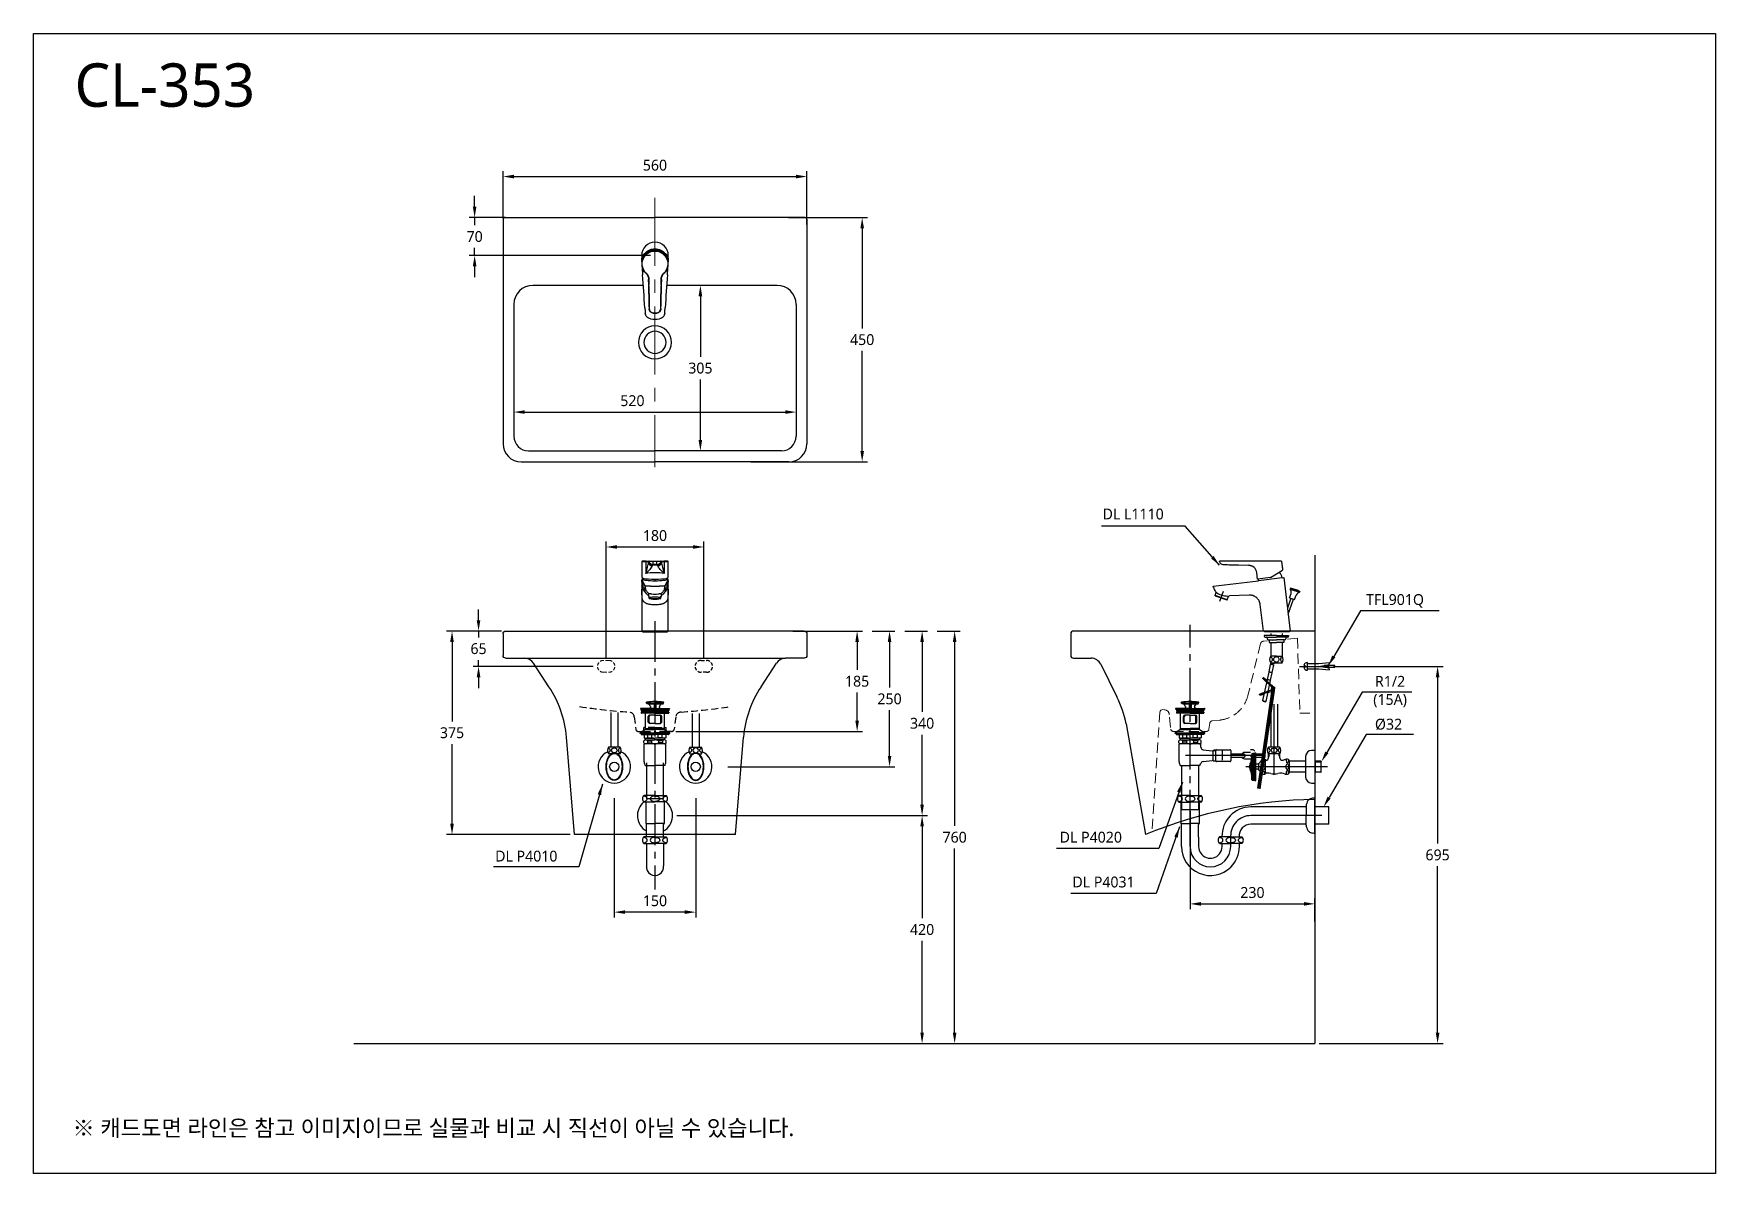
# Model space of a CAD drawing. Extents: x 7056 to 10156, y 0 to 2100.
import ezdxf

# ---------------------------------------------------------------- set-up
doc = ezdxf.new("R2010")
doc.units = 0
doc.header["$LTSCALE"] = 50
doc.header["$MEASUREMENT"] = 0
for name, pattern in [('CENTER', [2, 1.25, -0.25, 0.25, -0.25]), ('CENTER2', [1.125, 0.75, -0.125, 0.125, -0.125]), ('HIDDEN', [0.375, 0.25, -0.125]), ('HIDDEN2', [0.1875, 0.125, -0.0625])]:
    doc.linetypes.add(name, pattern=pattern)
doc.layers.get('0').update_dxf_attribs({"linetype": 'CONTINUOUS'})
doc.layers.get('DEFPOINTS').update_dxf_attribs({"linetype": 'CONTINUOUS'})
for name, color, linetype in [('1', 2, 'CENTER'), ('2', 2, 'HIDDEN'), ('3', 3, 'CONTINUOUS'), ('4', 4, 'CONTINUOUS'), ('5', 5, 'CONTINUOUS'), ('6', 6, 'CONTINUOUS'), ('7', 7, 'CONTINUOUS'), ('DEF_LAYER_ASSEM_MEMBER', 7, 'CONTINUOUS')]:
    doc.layers.add(name, color=color, linetype=linetype)
doc.styles.add('GHS', font='txt.shx', dxfattribs={"bigfont": 'whgtxt.shx'})
doc.styles.get("Standard").update_dxf_attribs({"font": 'NanumGothic.ttf'})
doc.dimstyles.get("Standard").update_dxf_attribs({"dimtxt": 2.5, "dimasz": 2, "dimexe": 2, "dimexo": 1, "dimgap": 1.5, "dimtad": 1, "dimdec": 0, "dimlfac": 10, "dimrnd": 0.5, "dimzin": 0, "dimdsep": 46, "dimtxsty": 'Standard', "dimcen": 0, "dimclrt": 2, "dimadec": 0, "dimazin": 0, "dimtfac": 1, "dimtdec": 0, "dimtmove": 0, "dimatfit": 3, "dimfxl": 0, "dimtolj": 1, "dimtzin": 0, "dimarcsym": 0})

msp = doc.modelspace()

# ---------------------------------------------------------------- texts
at = {"attachment_point": 1, "style": 'GHS'}
for s, insert, char_height, width in [('{\\fNanumGothic|b0|i0|c0|p50;CL-353}', (7131.04153, 2045.27793), 80, 815.9773408), ('{\\fNanumGothic|b0|i0|c129|p50;※ 캐드도면 라인은 참고 이미지이므로 실물과 비교 시 직선이 아닐 수 있습니다.}', (7127.3636, 98.59564), 30, 1933.7305945)]:
    msp.add_mtext(s, dxfattribs=dict(at, insert=insert, char_height=char_height, width=width))
at = {"color": 2, "char_height": 20, "attachment_point": 1, "style": 'GHS'}
for s, insert in [('{\\fNanumGothic|b0|i0|c129|p50;DL L1110}', (9026.10242, 1224.86635)), ('{\\fNanumGothic|b0|i0|c129|p50;DL P4020}', (8947.00227, 629.4546)), ('{\\fNanumGothic|b0|i0|c129|p50;DL P4010}', (7906.40899, 594.58819)), ('{\\fNanumGothic|b0|i0|c129|p50;DL P4031}', (8970.47636, 546.84902))]:
    msp.add_mtext_dynamic_manual_height_columns(s, width=158.3659725, gutter_width=13.505, heights=[0], dxfattribs=dict(at, insert=insert))
at = {"layer": '1', "color": 2, "char_height": 20, "attachment_point": 5}
for s, insert in [('TFL901Q', (9565.13873, 1054.88946)), ('R1/2\\P(15A)', (9556.05586, 887.7074)), ('%%C32', (9553.20889, 827.20079))]:
    msp.add_mtext(s, dxfattribs=dict(at, insert=insert))

# ---------------------------------------------------------------- blocks, each defined once
blk = doc.blocks.new('*D66')
at = {"layer": '3', "color": 3, "lineweight": -2}
for p, q in [((8126, 691.3), (8126, 471.3)), ((8276, 691.3), (8276, 471.3)), ((8256, 481.3), (8146, 481.3))]:
    blk.add_line(p, q, dxfattribs=at)
at = {"layer": '3', "color": 3}
for points in [[(8146, 484.7), (8146, 478), (8126, 481.3)], [(8256, 484.7), (8256, 478), (8276, 481.3)]]:
    blk.add_solid(points, dxfattribs=at)
at = {"layer": 'DEFPOINTS', "color": 0}
for p in [(8126, 699.3), (8276, 699.3), (8126, 481.3)]:
    blk.add_point(p, dxfattribs=at)
at = {"layer": '3', "color": 2, "insert": (8201, 502.2), "char_height": 20, "attachment_point": 5}
blk.add_mtext('\\A1;150', dxfattribs=at)
blk = doc.blocks.new('*D67')
at = {"color": 3, "lineweight": -2}
for p, q in [((8241.5, 659.2), (8703.4, 659.2)), ((8693.4, 639.2), (8693.4, 470.1)), ((8693.4, 259.2), (8693.4, 428.4)), ((8509, 239.2), (8703.4, 239.2))]:
    blk.add_line(p, q, dxfattribs=at)
at = {"color": 3}
for points in [[(8690.1, 639.2), (8696.7, 639.2), (8693.4, 659.2)], [(8690.1, 259.2), (8696.7, 259.2), (8693.4, 239.2)]]:
    blk.add_solid(points, dxfattribs=at)
at = {"layer": 'DEFPOINTS', "color": 0}
for p in [(8233.5, 659.2), (8501, 239.2), (8693.4, 239.2)]:
    blk.add_point(p, dxfattribs=at)
at = {"color": 2, "insert": (8693.4, 449.2), "char_height": 20, "attachment_point": 5}
blk.add_mtext('\\A1;420', dxfattribs=at)
blk = doc.blocks.new('*D68')
at = {"color": 3, "lineweight": -2}
for p, q in [((8721.4, 999.2), (8763.4, 999.2)), ((8753.4, 979.2), (8753.4, 640.1)), ((8753.4, 259.2), (8753.4, 598.3)), ((8721.4, 239.2), (8763.4, 239.2))]:
    blk.add_line(p, q, dxfattribs=at)
at = {"color": 3}
for points in [[(8750.1, 979.2), (8756.7, 979.2), (8753.4, 999.2)], [(8750.1, 259.2), (8756.7, 259.2), (8753.4, 239.2)]]:
    blk.add_solid(points, dxfattribs=at)
at = {"layer": 'DEFPOINTS', "color": 0}
for p in [(8713.4, 999.2), (8713.4, 239.2), (8753.4, 239.2)]:
    blk.add_point(p, dxfattribs=at)
at = {"color": 2, "insert": (8753.4, 619.2), "char_height": 20, "attachment_point": 5}
blk.add_mtext('\\A1;760', dxfattribs=at)
blk = doc.blocks.new('*D69')
at = {"color": 3, "lineweight": -2}
for p, q in [((8455.3, 999.2), (8583.6, 999.2)), ((8573.6, 979.2), (8573.6, 927.6)), ((8573.6, 834.2), (8573.6, 885.8)), ((8239.6, 814.2), (8583.6, 814.2))]:
    blk.add_line(p, q, dxfattribs=at)
at = {"color": 3}
for points in [[(8570.3, 979.2), (8577, 979.2), (8573.6, 999.2)], [(8570.3, 834.2), (8577, 834.2), (8573.6, 814.2)]]:
    blk.add_solid(points, dxfattribs=at)
at = {"layer": 'DEFPOINTS', "color": 0}
for p in [(8447.3, 999.2), (8231.6, 814.2), (8573.6, 814.2)]:
    blk.add_point(p, dxfattribs=at)
at = {"color": 2, "insert": (8573.6, 906.7), "char_height": 20, "attachment_point": 5}
blk.add_mtext('\\A1;185', dxfattribs=at)
blk = doc.blocks.new('*D70')
at = {"color": 3, "lineweight": -2}
for p, q in [((8601.6, 999.2), (8643.4, 999.2)), ((8633.4, 979.2), (8633.4, 895.1)), ((8633.4, 769.2), (8633.4, 853.3)), ((8335, 749.2), (8643.4, 749.2))]:
    blk.add_line(p, q, dxfattribs=at)
at = {"color": 3}
for points in [[(8630.1, 979.2), (8636.7, 979.2), (8633.4, 999.2)], [(8630.1, 769.2), (8636.7, 769.2), (8633.4, 749.2)]]:
    blk.add_solid(points, dxfattribs=at)
at = {"layer": 'DEFPOINTS', "color": 0}
for p in [(8593.6, 999.2), (8327, 749.2), (8633.4, 749.2)]:
    blk.add_point(p, dxfattribs=at)
at = {"color": 2, "insert": (8633.4, 874.2), "char_height": 20, "attachment_point": 5}
blk.add_mtext('\\A1;250', dxfattribs=at)
blk = doc.blocks.new('*D71')
at = {"color": 3, "lineweight": -2}
for p, q in [((8661.4, 999.2), (8703.4, 999.2)), ((8693.4, 979.2), (8693.4, 850.1)), ((8693.4, 679.2), (8693.4, 808.3)), ((8241.5, 659.2), (8703.4, 659.2))]:
    blk.add_line(p, q, dxfattribs=at)
at = {"color": 3}
for points in [[(8690.1, 979.2), (8696.7, 979.2), (8693.4, 999.2)], [(8690.1, 679.2), (8696.7, 679.2), (8693.4, 659.2)]]:
    blk.add_solid(points, dxfattribs=at)
at = {"layer": 'DEFPOINTS', "color": 0}
for p in [(8653.4, 999.2), (8233.5, 659.2), (8693.4, 659.2)]:
    blk.add_point(p, dxfattribs=at)
at = {"color": 2, "insert": (8693.4, 829.2), "char_height": 20, "attachment_point": 5}
blk.add_mtext('\\A1;340', dxfattribs=at)
blk = doc.blocks.new('*D72')
at = {"layer": '3', "color": 3, "lineweight": -2}
for p, q in [((9187.3, 667.6), (9187.3, 486.5)), ((9207.3, 496.5), (9397.3, 496.5)), ((9417.3, 464.3), (9417.3, 506.5))]:
    blk.add_line(p, q, dxfattribs=at)
at = {"layer": '3', "color": 3}
for points in [[(9207.3, 499.9), (9207.3, 493.2), (9187.3, 496.5)], [(9397.3, 499.9), (9397.3, 493.2), (9417.3, 496.5)]]:
    blk.add_solid(points, dxfattribs=at)
at = {"layer": 'DEFPOINTS', "color": 0}
for p in [(9187.3, 675.6), (9417.3, 496.5), (9417.3, 456.3)]:
    blk.add_point(p, dxfattribs=at)
at = {"layer": '3', "color": 2, "insert": (9302.3, 517.4), "char_height": 20, "attachment_point": 5}
blk.add_mtext('\\A1;230', dxfattribs=at)
blk = doc.blocks.new('*D73')
at = {"color": 3, "lineweight": -2}
for p, q in [((9451.7, 934.2), (9653.6, 934.2)), ((9643.6, 914.2), (9643.6, 607.6)), ((9643.6, 259.2), (9643.6, 565.8)), ((9425.3, 239.2), (9653.6, 239.2))]:
    blk.add_line(p, q, dxfattribs=at)
at = {"color": 3}
for points in [[(9640.3, 914.2), (9647, 914.2), (9643.6, 934.2)], [(9640.3, 259.2), (9647, 259.2), (9643.6, 239.2)]]:
    blk.add_solid(points, dxfattribs=at)
at = {"layer": 'DEFPOINTS', "color": 0}
for p in [(9443.7, 934.2), (9643.6, 934.2), (9417.3, 239.2)]:
    blk.add_point(p, dxfattribs=at)
at = {"color": 2, "insert": (9643.6, 586.7), "char_height": 20, "attachment_point": 5}
blk.add_mtext('\\A1;695', dxfattribs=at)
blk = doc.blocks.new('*D64')
at = {"color": 3, "lineweight": -2}
for p, q in [((8111, 948.2), (8111, 1164.2)), ((8131, 1154.2), (8271, 1154.2)), ((8291, 948.2), (8291, 1164.2))]:
    blk.add_line(p, q, dxfattribs=at)
at = {"color": 3}
for points in [[(8131, 1157.5), (8131, 1150.8), (8111, 1154.2)], [(8271, 1157.5), (8271, 1150.8), (8291, 1154.2)]]:
    blk.add_solid(points, dxfattribs=at)
at = {"layer": 'DEFPOINTS', "color": 0}
for p in [(8291, 1154.2), (8111, 940.2), (8291, 940.2)]:
    blk.add_point(p, dxfattribs=at)
at = {"color": 2, "insert": (8201, 1175.1), "char_height": 20, "attachment_point": 5}
blk.add_mtext('\\A1;180', dxfattribs=at)
blk = doc.blocks.new('*D65')
at = {"color": 3, "lineweight": -2}
for p, q in [((7875.8, 1019.2), (7875.8, 1039.2)), ((7918, 999.2), (7865.8, 999.2)), ((7875.8, 999.2), (7875.8, 987.6)), ((8087, 934.2), (7865.8, 934.2)), ((7875.8, 934.2), (7875.8, 945.8)), ((7875.8, 914.2), (7875.8, 894.2))]:
    blk.add_line(p, q, dxfattribs=at)
at = {"color": 3}
for points in [[(7872.4, 1019.2), (7879.1, 1019.2), (7875.8, 999.2)], [(7872.4, 914.2), (7879.1, 914.2), (7875.8, 934.2)]]:
    blk.add_solid(points, dxfattribs=at)
at = {"layer": 'DEFPOINTS', "color": 0}
for p in [(7926, 999.2), (7875.8, 934.2), (8095, 934.2)]:
    blk.add_point(p, dxfattribs=at)
at = {"color": 2, "insert": (7875.8, 966.7), "char_height": 20, "attachment_point": 5}
blk.add_mtext('\\A1;65', dxfattribs=at)
blk = doc.blocks.new('*D61')
at = {"color": 3, "lineweight": -2}
for p, q in [((7921, 1760.2), (7921, 1846.7)), ((7941, 1836.7), (8461, 1836.7)), ((8481, 1748.1), (8481, 1846.7))]:
    blk.add_line(p, q, dxfattribs=at)
at = {"color": 3}
for points in [[(7941, 1840), (7941, 1833.3), (7921, 1836.7)], [(8461, 1840), (8461, 1833.3), (8481, 1836.7)]]:
    blk.add_solid(points, dxfattribs=at)
at = {"layer": 'DEFPOINTS', "color": 0}
for p in [(8481, 1836.7), (7921, 1752.2), (8481, 1740.1)]:
    blk.add_point(p, dxfattribs=at)
at = {"color": 2, "insert": (8201, 1857.6), "char_height": 20, "attachment_point": 5}
blk.add_mtext('\\A1;560', dxfattribs=at)
blk = doc.blocks.new('*D62')
at = {"color": 3, "lineweight": -2}
for p, q in [((7868.6, 1781.1), (7868.6, 1801.1)), ((7925.4, 1761.1), (7858.6, 1761.1)), ((7868.6, 1761.1), (7868.6, 1747)), ((7868.6, 1691.1), (7868.6, 1705.3)), ((8193, 1691.1), (7858.6, 1691.1)), ((7868.6, 1671.1), (7868.6, 1651.1))]:
    blk.add_line(p, q, dxfattribs=at)
at = {"color": 3}
for points in [[(7865.2, 1781.1), (7871.9, 1781.1), (7868.6, 1761.1)], [(7865.2, 1671.1), (7871.9, 1671.1), (7868.6, 1691.1)]]:
    blk.add_solid(points, dxfattribs=at)
at = {"layer": 'DEFPOINTS', "color": 0}
for p in [(7933.4, 1761.1), (7868.6, 1691.1), (8201, 1691.1)]:
    blk.add_point(p, dxfattribs=at)
at = {"color": 2, "insert": (7868.6, 1726.1), "char_height": 20, "attachment_point": 5}
blk.add_mtext('\\A1;70', dxfattribs=at)
blk = doc.blocks.new('*D63')
at = {"color": 3, "lineweight": -2}
for p, q in [((7941, 1461.3), (7941, 1392.7)), ((8461.1, 1461.3), (8461.1, 1392.7)), ((7961, 1402.7), (8441.1, 1402.7))]:
    blk.add_line(p, q, dxfattribs=at)
at = {"color": 3}
for points in [[(7961, 1406.1), (7961, 1399.4), (7941, 1402.7)], [(8441.1, 1406.1), (8441.1, 1399.4), (8461.1, 1402.7)]]:
    blk.add_solid(points, dxfattribs=at)
at = {"layer": 'DEFPOINTS', "color": 0}
for p in [(7941, 1469.3), (8461.1, 1469.3), (8461.1, 1402.7)]:
    blk.add_point(p, dxfattribs=at)
at = {"color": 2, "insert": (8159.4, 1423.6), "char_height": 20, "attachment_point": 5}
blk.add_mtext('\\A1;520', dxfattribs=at)
blk = doc.blocks.new('*D59')
at = {"color": 3, "lineweight": -2}
for p, q in [((7918, 999.2), (7816.9, 999.2)), ((7826.9, 979.2), (7826.9, 832.7)), ((7826.9, 644.3), (7826.9, 790.9)), ((8044.9, 624.3), (7816.9, 624.3))]:
    blk.add_line(p, q, dxfattribs=at)
at = {"color": 3}
for points in [[(7823.5, 979.2), (7830.2, 979.2), (7826.9, 999.2)], [(7823.5, 644.3), (7830.2, 644.3), (7826.9, 624.3)]]:
    blk.add_solid(points, dxfattribs=at)
at = {"layer": 'DEFPOINTS', "color": 0}
for p in [(7926, 999.2), (7826.9, 624.3), (8052.9, 624.3)]:
    blk.add_point(p, dxfattribs=at)
at = {"color": 2, "insert": (7826.9, 811.8), "char_height": 20, "attachment_point": 5}
blk.add_mtext('\\A1;375', dxfattribs=at)
blk = doc.blocks.new('*D60')
at = {"layer": '1', "color": 3, "linetype": 'Continuous', "lineweight": -2}
for p, q in [((8447.3, 1761.1), (8592.9, 1761.1)), ((8582.9, 1741.1), (8582.9, 1557)), ((8582.9, 1331.1), (8582.9, 1515.3)), ((8377.9, 1311.1), (8592.9, 1311.1))]:
    blk.add_line(p, q, dxfattribs=at)
at = {"layer": '1', "color": 3, "linetype": 'Continuous'}
for points in [[(8579.6, 1741.1), (8586.3, 1741.1), (8582.9, 1761.1)], [(8579.6, 1331.1), (8586.3, 1331.1), (8582.9, 1311.1)]]:
    blk.add_solid(points, dxfattribs=at)
at = {"layer": 'DEFPOINTS', "color": 0, "linetype": 'Continuous'}
for p in [(8439.3, 1761.1), (8369.9, 1311.1), (8582.9, 1311.1)]:
    blk.add_point(p, dxfattribs=at)
at = {"layer": '1', "color": 2, "linetype": 'Continuous', "insert": (8582.9, 1536.1), "char_height": 20, "attachment_point": 5}
blk.add_mtext('\\A1;450', dxfattribs=at)
blk = doc.blocks.new('*D74')
at = {"color": 3, "lineweight": -2}
for p, q in [((8276.7, 1636.2), (8274.7, 1636.2)), ((8284.7, 1616.2), (8284.7, 1504.6)), ((8284.7, 1351.2), (8284.7, 1462.8)), ((8276.7, 1331.2), (8274.7, 1331.2))]:
    blk.add_line(p, q, dxfattribs=at)
at = {"color": 3}
for points in [[(8281.3, 1616.2), (8288, 1616.2), (8284.7, 1636.2)], [(8281.3, 1351.2), (8288, 1351.2), (8284.7, 1331.2)]]:
    blk.add_solid(points, dxfattribs=at)
at = {"layer": 'DEFPOINTS', "color": 0}
for p in [(8284.7, 1636.2), (8284.7, 1331.2), (8284.7, 1331.2)]:
    blk.add_point(p, dxfattribs=at)
at = {"color": 2, "insert": (8284.7, 1483.7), "char_height": 20, "attachment_point": 5}
blk.add_mtext('\\A1;305', dxfattribs=at)

# ---------------------------------------------------------------- dimensions: what is measured, and where the dimension line sits
for base, p1, p2, picture, middle in [((8481.03038, 1836.66358), (7921.03038, 1752.18922), (8481.03038, 1740.07217), '*D61', (8201.03038, 1857.55056)), ((8291.03038, 1154.17354), (8111.03038, 940.21417), (8291.03038, 940.21417), '*D64', (8201.03038, 1175.06052))]:
    dim = msp.add_linear_dim(base=base, p1=p1, p2=p2, dimstyle='Standard', override={"dimtxt": 20, "dimasz": 20, "dimexe": 10, "dimexo": 8, "dimgap": 10, "dimdec": 4, "dimlfac": 1, "dimzin": 8, "dimclrd": 3, "dimclre": 3, "dimtdec": 4, "dimarcsym": 1})
    dim.commit()
    dim.dimension.update_dxf_attribs({"geometry": picture, "text_midpoint": middle})
for base, p1, p2, picture, middle in [((7868.55491, 1691.13921), (7933.42568, 1761.13921), (8201.03038, 1691.13921), '*D62', (7868.55491, 1726.13921)), ((7875.76689, 934.20958), (7926.04187, 999.21417), (8095.0283, 934.20958), '*D65', (7875.76689, 966.71188))]:
    dim = msp.add_linear_dim(base=base, p1=p1, p2=p2, angle=90, dimstyle='Standard', override={"dimtxt": 20, "dimasz": 20, "dimexe": 10, "dimexo": 8, "dimgap": 10, "dimtih": 1, "dimtoh": 1, "dimdec": 4, "dimlfac": 1, "dimzin": 8, "dimclrd": 3, "dimclre": 3, "dimtdec": 4, "dimarcsym": 1})
    dim.commit()
    dim.dimension.update_dxf_attribs({"geometry": picture, "text_midpoint": middle, "dimtype": 160})
for base, p1, p2, angle, picture, middle in [((8284.6624, 1331.23898), (8284.6624, 1636.18438), (8284.6624, 1331.23898), 270, '*D74', (8284.6624, 1483.71168)), ((7826.8562, 624.30515), (7926.0283, 999.21417), (8052.90817, 624.30515), 90, '*D59', (7826.8562, 811.75966)), ((8573.64731, 814.21417), (8447.34574, 999.21417), (8231.58145, 814.21417), 90, '*D69', (8573.64731, 906.71417)), ((8693.41354, 659.21417), (8653.41354, 999.21417), (8233.53038, 659.21417), 90, '*D71', (8693.41354, 829.21417)), ((8633.41354, 749.21417), (8593.64731, 999.21417), (8327.03038, 749.21417), 90, '*D70', (8633.41354, 874.21417)), ((8753.41354, 239.21417), (8713.41354, 999.21417), (8713.41354, 239.21417), 90, '*D68', (8753.41354, 619.21417)), ((9643.64388, 934.21417), (9417.32007, 239.21417), (9443.7085, 934.21417), 90, '*D73', (9643.64388, 586.71417)), ((8693.41354, 239.21417), (8233.53038, 659.21417), (8501.03038, 239.21417), 90, '*D67', (8693.41354, 449.21417))]:
    dim = msp.add_linear_dim(base=base, p1=p1, p2=p2, angle=angle, dimstyle='Standard', override={"dimtxt": 20, "dimasz": 20, "dimexe": 10, "dimexo": 8, "dimgap": 10, "dimtih": 1, "dimtoh": 1, "dimdec": 4, "dimlfac": 1, "dimzin": 8, "dimclrd": 3, "dimclre": 3, "dimtdec": 4, "dimarcsym": 1})
    dim.commit()
    dim.dimension.update_dxf_attribs({"geometry": picture, "text_midpoint": middle})
dim = msp.add_linear_dim(base=(8461.07759, 1402.72969), p1=(7940.98317, 1469.29735), p2=(8461.07759, 1469.29735), dimstyle='Standard', override={"dimtxt": 20, "dimasz": 20, "dimexe": 10, "dimexo": 8, "dimgap": 10, "dimdec": 4, "dimlfac": 1, "dimzin": 8, "dimclrd": 3, "dimclre": 3, "dimtdec": 4, "dimarcsym": 1})
dim.commit()
dim.dimension.update_dxf_attribs({"geometry": '*D63', "text_midpoint": (8159.36719, 1402.72969), "dimtype": 160})
at = {"layer": '1', "color": 0, "linetype": 'Continuous'}
dim = msp.add_linear_dim(base=(8582.91727, 1311.13921), p1=(8439.31096, 1761.13921), p2=(8369.88956, 1311.13921), angle=90, dimstyle='Standard', override={"dimtxt": 20, "dimasz": 20, "dimexe": 10, "dimexo": 8, "dimgap": 10, "dimtih": 1, "dimtoh": 1, "dimdec": 4, "dimlfac": 1, "dimzin": 8, "dimclrd": 3, "dimclre": 3, "dimtdec": 4, "dimarcsym": 1}, dxfattribs=at)
dim.commit()
dim.dimension.update_dxf_attribs({"geometry": '*D60', "text_midpoint": (8582.91727, 1536.13921)})
at = {"layer": '3'}
for base, p1, p2, picture, middle in [((8126.03038, 481.31927), (8276.03038, 699.33917), (8126.03038, 699.33917), '*D66', (8201.03038, 502.17764)), ((9417.320067, 496.542153), (9187.332719, 675.643099), (9417.320067, 456.302155), '*D72', (9302.326393, 517.443441))]:
    dim = msp.add_linear_dim(base=base, p1=p1, p2=p2, dimstyle='Standard', override={"dimtxt": 20, "dimasz": 20, "dimexe": 10, "dimexo": 8, "dimgap": 10, "dimdec": 4, "dimlfac": 1, "dimzin": 8, "dimclrd": 3, "dimclre": 3, "dimtdec": 4}, dxfattribs=at)
    dim.commit()
    dim.dimension.update_dxf_attribs({"geometry": picture, "text_midpoint": middle})

# ---------------------------------------------------------------- linework, layer by layer
at = {"color": 1, "linetype": 'CENTER', "lineweight": 0, "ltscale": 2}
msp.add_line((8201.03038, 1797.196), (8201.03038, 1301.13921), dxfattribs=at)
at = {"ltscale": 0.5}
for p, q in [((9255.51155, 1056.81137), (9233.42877, 1064.84884)), ((8225.5283, 999.21417), (8176.5283, 999.21417)), ((8224.09786, 999.21414), (8177.95874, 999.2141)), ((8177.95874, 999.2141), (8177.95874, 997.73557)), ((8224.09786, 999.21414), (8224.09786, 997.73557)), ((9324.25595, 999.21417), (9324.25595, 997.73564)), ((9324.25595, 999.21417), (9370.38418, 999.21417)), ((9370.38418, 999.21417), (9370.38418, 997.73564))]:
    msp.add_line(p, q, dxfattribs=at)
for p, q in [((9373.03846, 1059.79706), (9366.79263, 1041.65786)), ((9368.18265, 1030.33702), (9377.76605, 1058.16922)), ((9370.67466, 1060.61099), (9373.44199, 1068.64789)), ((9370.67466, 1060.61099), (9380.12985, 1057.3553)), ((9372.33269, 1078.01963), (9371.84434, 1076.60135)), ((9371.84434, 1076.60135), (9389.05278, 1070.67601)), ((9372.33269, 1078.01963), (9389.54113, 1072.09429)), ((9380.12985, 1057.3553), (9382.89718, 1065.39221)), ((9389.54113, 1072.09429), (9389.05278, 1070.67601)), ((9417.32007, 999.21417), (9417.32007, 689.03628)), ((9389.05412, 934.21417), (9443.7085, 934.21417))]:
    msp.add_line(p, q)
at = {"color": 7, "linetype": 'HIDDEN'}
msp.add_line((8183.54392, 999.21419), (8183.54392, 999.2141), dxfattribs=at)
at = {"color": 0}
msp.add_line((8476.0283, 999.21417), (8201.0283, 999.21417), dxfattribs=at)
at = {"color": 1, "linetype": 'CENTER2', "ltscale": 2}
msp.add_line((9187.33272, 631.66579), (9187.33272, 1010.99138), dxfattribs=at)
at = {"color": 2, "linetype": 'HIDDEN2', "lineweight": 0, "ltscale": 3}
for p, q in [((9317.40521, 976.08182), (9293.9878, 880.53987)), ((9385.39396, 985.83126), (9321.91524, 980.31137)), ((9385.39396, 985.83126), (9389.6727, 847.84188)), ((9131.64443, 849.78067), (9116.96319, 629.03897)), ((9149.26697, 840.30022), (9151.8029, 818.63294)), ((9187.32007, 854.1431), (9166.82007, 854.1431)), ((9389.6727, 847.84188), (9417.32007, 847.84188)), ((9156.769, 814.21417), (9217.28252, 814.21417)), ((9222.24525, 818.60482), (9223.56086, 829.31965)), ((9241.98104, 835.15149), (9228.00123, 833.68295))]:
    msp.add_line(p, q, dxfattribs=at)
at = {"color": 3}
for p, q in [((9504.47582, 886.61753), (9439.54943, 775.72358)), ((9596.35915, 886.61753), (9504.47582, 886.61753)), ((9511.76202, 808.91058), (9443.51709, 692.34858)), ((9599.46134, 808.91058), (9511.76202, 808.91058))]:
    msp.add_line(p, q, dxfattribs=at)
at = {"color": 2, "lineweight": 0, "ltscale": 3}
msp.add_line((9139.94121, 854.11935), (9137.17267, 854.4197), dxfattribs=at)
at = {"color": 2, "linetype": 'HIDDEN', "lineweight": 0, "ltscale": 3}
msp.add_line((9187.32007, 854.1431), (9207.82007, 854.1431), dxfattribs=at)
at = {"color": 4}
msp.add_line((9187.32007, 602.21417), (9187.32007, 696.21417), dxfattribs=at)
at = {"color": 2, "linetype": 'HIDDEN', "lineweight": 0, "ltscale": 0.5}
msp.add_lwpolyline([(8116.0283, 923.21417, 1), (8116.0283, 945.21417), (8106.0283, 945.21417, 1), (8106.0283, 923.21417)], format="xyb", close=True, dxfattribs=at)
msp.add_lwpolyline([(9403.62026, 927.12486), (9403.62026, 941.30347, 0.3163168315), (9396.94956, 936.61417), (9398.73243, 936.61417), (9398.73243, 931.81417), (9396.94956, 931.81417, 0.3163168315)], format="xyb", close=True)
for points in [[(9403.62026, 929.71417), (9419.42644, 929.71417), (9424.49856, 929.71417), (9444.11779, 927.57747), (9443.78805, 931.08232), (9424.49856, 934.21417), (9443.78805, 937.6086), (9444.44752, 940.75088), (9424.49856, 938.71417), (9419.42644, 938.71417), (9403.62026, 938.71417)], [(9435.58503, 932.41417), (9454.10938, 932.41417), (9454.06076, 936.01417), (9434.72739, 936.01417)]]:
    msp.add_lwpolyline(points)
at = {"color": 7}
msp.add_arc((9257.87546, 1105.9093), 42.11284, 240.02493621, 272.52930875, dxfattribs=at)
for centre, radius, start, end in [((9362.72394, 1070.6321), 10.90017, 349.51170082, 33.2045301), ((9367.61955, 1036.38052), 41.905, 58.4578451, 83.5421549), ((9392.56471, 1060.3571), 10.90017, 108.7954699, 152.48829918)]:
    msp.add_arc(centre, radius, start, end)
at = {"color": 2, "linetype": 'HIDDEN2', "lineweight": 0, "ltscale": 3}
for centre, radius, start, end in [((9322.34839, 975.33017), 5, 94.96974073, 171.35395151), ((9235.71269, 894.82315), 60, 275.99676777, 346.22824731), ((9139.33476, 844.13776), 10, 6.67550305, 86.52320462), ((9156.769, 819.21417), 5, 186.67550305, 270), ((9217.28252, 819.21417), 5, 270, 353), ((9228.5236, 828.71031), 5, 95.99676777, 173)]:
    msp.add_arc(centre, radius, start, end, dxfattribs=at)
at = {"color": 2, "lineweight": 0, "ltscale": 3}
msp.add_arc((9136.63341, 849.44886), 5, 83.80844578, 176.19493651, dxfattribs=at)
at = {"layer": '1', "color": 0, "linetype": 'Continuous'}
for p, q in [((7921.03038, 1758.13921), (7921.03038, 1344.13921)), ((7924.03038, 1761.13921), (8201.03038, 1761.13921)), ((8478.03038, 1761.13921), (8201.03038, 1761.13921)), ((8481.03038, 1758.13921), (8481.03038, 1344.13921)), ((8179.48415, 1636.18438), (7975.98317, 1636.18438)), ((8426.07759, 1636.18438), (8222.57663, 1636.18438)), ((7940.98317, 1601.18438), (7940.98317, 1358.23898)), ((8461.07759, 1601.18438), (8461.07759, 1358.23898)), ((7954.03038, 1311.13921), (8201.03038, 1311.13921)), ((7967.98317, 1331.23898), (8200.88266, 1331.23898)), ((8448.03038, 1311.13921), (8201.03038, 1311.13921)), ((8434.07759, 1331.23898), (8201.1781, 1331.23898)), ((7921.03978, 994.21417), (7921.03978, 954.21417)), ((7926.0283, 999.21417), (8201.0283, 999.21417)), ((8481.01681, 994.21417), (8481.01681, 954.21417)), ((8967.32007, 994.21417), (8967.32007, 954.21417)), ((9417.32007, 999.21417), (8972.32007, 999.21417)), ((8972.35502, 999.21417), (8972.32007, 999.21417)), ((7926.0283, 949.21417), (8441.79458, 949.21417)), ((8005.59726, 896.72645), (7976.96655, 940.21229)), ((8396.45934, 896.72645), (8425.09005, 940.21229)), ((8476.0283, 949.21417), (8441.79458, 949.21417)), ((8972.32007, 949.21417), (9004.74925, 949.21417)), ((9022.65356, 938.12684), (9052.58084, 878.00715)), ((9069.64389, 828.15368), (9105.26081, 624.30515)), ((8052.90817, 624.30515), (8037.84944, 803.49385)), ((8349.14843, 624.30515), (8364.20715, 803.49385)), ((8349.14843, 624.30515), (8052.90817, 624.30515))]:
    msp.add_line(p, q, dxfattribs=at)
at = {"layer": '1', "color": 7, "linetype": 'Continuous'}
for p, q in [((8177.03038, 1679.45679, 36.5), (8177.03038, 1675.80759, 36.5)), ((8198.03038, 1701.32397, 36.5), (8198.03038, 1701.73788, 36.5)), ((8204.03038, 1701.73788, 36.5), (8204.03038, 1701.32397, 36.5)), ((8225.03038, 1675.80759, 36.5), (8225.03038, 1679.45679, 36.5)), ((8189.43515, 1637.45548, 36.5), (8189.32748, 1646.92071, 36.5)), ((8189.82744, 1646.92641, 36.5), (8189.93512, 1637.46118, 36.5)), ((8212.12564, 1637.46118, 36.5), (8212.23332, 1646.92641, 36.5)), ((8212.73328, 1646.92071, 36.5), (8212.62561, 1637.45548, 36.5)), ((8212.41306, 1620.60596, 36.5), (8212.41457, 1620.60594, 36.5)), ((8197.93922, 1585.16116, 36.5), (8197.93922, 1585.66117, 36.5)), ((8197.93922, 1585.66117, 36.5), (8204.12154, 1585.66117, 36.5)), ((8197.93922, 1585.16116, 36.5), (8204.12154, 1585.16116, 36.5)), ((8204.12154, 1585.16116, 36.5), (8204.12154, 1585.66117, 36.5)), ((8177.0283, 1127.51982), (8177.0283, 1097.7994)), ((8184.40719, 1127.47624), (8184.40719, 1105.56693)), ((8189.43307, 1127.51997), (8189.32539, 1127.51976)), ((8189.32539, 1127.51976), (8189.32539, 1125.83872)), ((8189.41319, 1127.46777), (8189.43307, 1127.51997)), ((8189.82536, 1128.02046), (8189.93304, 1128.02066)), ((8196.62341, 1121.03392), (8196.41273, 1120.48065)), ((8197.93713, 1128.02181), (8197.93713, 1127.41698)), ((8197.93713, 1128.02181), (8204.11946, 1128.02181)), ((8197.93713, 1121.88774), (8197.93713, 1127.41698)), ((8204.11946, 1127.41698), (8197.93713, 1127.41698)), ((8204.11946, 1121.88774), (8197.93713, 1121.88774)), ((8204.11946, 1128.02181), (8204.11946, 1127.41698)), ((8204.11946, 1121.88774), (8204.11946, 1127.41698)), ((8205.64386, 1120.48065), (8205.43319, 1121.03392)), ((8212.12356, 1128.02066), (8212.23124, 1128.02046)), ((8212.62353, 1127.51997), (8212.6434, 1127.46777)), ((8212.7312, 1127.51976), (8212.62353, 1127.51997)), ((8212.7312, 1127.51976), (8212.7312, 1125.83872)), ((8217.64941, 1127.47624), (8217.64941, 1105.56693)), ((8225.0283, 1097.7994), (8225.0283, 1127.51982)), ((9276.67398, 1121.03392), (9295.26128, 1120.48065)), ((9293.64204, 1128.02066), (9276.79365, 1128.02104)), ((9303.10727, 1128.02046), (9293.64204, 1128.02066)), ((9314.90883, 1128.0202), (9303.10727, 1128.02046)), ((9355.665, 1128.0193), (9314.90883, 1128.0202)), ((9356.16127, 1127.58023), (9357.33065, 1118.05634)), ((8201.0283, 1094.87461), (8201.0283, 1092.01193)), ((9311.81655, 1094.87454), (9310.39579, 1106.44568)), ((9335.63766, 1097.7994), (9311.81655, 1094.87454)), ((9357.27496, 1097.41075), (9313.30517, 1092.01193)), ((9335.63766, 1097.7994), (9357.91874, 1111.72217)), ((9351.60429, 1107.77656), (9352.21543, 1107.8516)), ((9357.50483, 1115.09324), (9357.91874, 1111.72217)), ((8189.28091, 1069.15586), (8189.28091, 1062.92236)), ((8190.08091, 1059.5198), (8190.08091, 1063.66235)), ((8192.03091, 1060.72486), (8192.03091, 1060.46885)), ((8210.03091, 1060.46885), (8210.03091, 1060.72486)), ((8211.98091, 1059.5198), (8211.98091, 1063.66235)), ((8212.78091, 1062.92236), (8212.78091, 1069.1586)), ((8177.95874, 997.73557), (8224.09786, 997.73557)), ((9370.38418, 997.73564), (9324.25595, 997.73564))]:
    msp.add_line(p, q, dxfattribs=at)
at = {"layer": '1', "color": 1, "linetype": 'ByBlock'}
for p in [(9417.32007, 1139.21417), (7646.18351, 239.21417)]:
    msp.add_line(p, (9417.32007, 239.21417), dxfattribs=at)
at = {"layer": '1', "color": 1, "linetype": 'CENTER'}
msp.add_line((9242.09968, 1054.31726), (9248.83123, 1072.81205), dxfattribs=at)
at = {"layer": '1', "color": 1, "linetype": 'CENTER2', "ltscale": 2}
msp.add_line((8201.03038, 1017.46417), (8201.03038, 522.87753), dxfattribs=at)
at = {"layer": '1', "color": 0, "linetype": 'Continuous'}
for centre, radius, start, end in [((7924.03038, 1758.13921), 3, 90, 180), ((8478.03038, 1758.13921), 3, 0, 90), ((7975.98317, 1601.18438), 35, 90, 180), ((8426.07759, 1601.18438), 35, 0, 90), ((8201.03038, 1531.1438), 30.5, 90, 270), ((8201.03038, 1531.1438), 30.5, 90, 270), ((8201.03038, 1531.1438), 20.5, 90, 270), ((8201.03038, 1531.1438), 20.5, 90, 270), ((8201.03038, 1531.1438), 30.5, 270, 90), ((8201.03038, 1531.1438), 30.5, 270, 90), ((8201.03038, 1531.1438), 20.5, 270, 90), ((8201.03038, 1531.1438), 20.5, 270, 90), ((7954.03038, 1344.13921), 33, 180, 270), ((7967.98317, 1358.23898), 27, 180, 270), ((8434.07759, 1358.23898), 27, 270, 0), ((8448.03038, 1344.13921), 33, 270, 0), ((8972.32007, 994.21417), 5, 90, 180), ((7960.26202, 929.21417), 20, 33.3605733, 90), ((8441.79458, 929.21417), 20, 90, 146.6394267), ((8972.32007, 954.21429), 5, 180, 270), ((9004.74925, 929.21417), 20, 26.46389543, 90), ((7838.55197, 786.74522), 200, 4.80375605, 33.3605733), ((8563.50463, 786.74522), 200, 146.6394267, 175.19624395), ((8873.53777, 788.88039), 200, 11.32455779, 26.46389543), ((9432.12477, -166.89645), 856.06076, 90.99092167, 112.44666886)]:
    msp.add_arc(centre, radius, start, end, dxfattribs=at)
at = {"layer": '1', "color": 7, "linetype": 'Continuous', "extrusion": (0, 0, -1)}
for centre, radius, start, end in [((-9241.84202, 1127.52181), 0.5, 347.8973732, 90.0013114), ((-9355.66499, 1127.5193), 0.5, 90.0013114, 170.53063335), ((-9335.46481, 1093.2881), 22.19637, 356.7039548, 4.58253148)]:
    msp.add_arc(centre, radius, start, end, dxfattribs=at)
at = {"layer": '1', "color": 7, "linetype": 'Continuous'}
for centre, radius, start, end in [((9248.19755, 1128.88464), 7, 192.1026268, 268.29504281), ((9294.51505, 1104.49577), 16, 6.97724949, 88.29504281), ((8201.0283, 1093.2881), 22.19637, 171.37829069, 176.268188), ((8201.0283, 1093.2881), 22.19637, 3.731812, 8.62170931), ((9351.8381, 1107.52354), 0.5, 41.00466382, 74.59225154), ((9335.46481, 1093.2881), 22.19637, 10.70413978, 41.00466382)]:
    msp.add_arc(centre, radius, start, end, dxfattribs=at)
at = {"layer": '1', "color": 0, "linetype": 'Continuous', "extrusion": (0, 0, -1)}
for centre, start, end in [((-7926.0283, 994.21417), 0, 90), ((-8476.0283, 994.21417), 90, 180), ((-7926.0283, 954.21417), 270, 0), ((-8476.0283, 954.21417), 180, 270)]:
    msp.add_arc(centre, 5, start, end, dxfattribs=at)
at = {"layer": '1', "color": 7, "linetype": 'Continuous', "extrusion": (0, 0, -1)}
for centre, major_axis, ratio, start_param, end_param in [((8201.03038, 1675.80759, 36.5), (0, -24.17282), 0.992851, 0.7650129596, 5.5181723476), ((8201.03038, 1675.8076, 36.5), (0, -23.67655), 0.992543, 0.7650129596, 5.5181723476), ((8201.03038, 1679.45679, 36.5), (-24, 0), 0.935718, 0, 1.4454684956), ((8201.03038, 1679.45679, 36.5), (-24, 0), 0.935718, 1.696124158, 3.1415926536), ((8173.32852, 1646.73588, 36.5), (0, -16.12768), 0.992083, 3.9066056132, 4.7009281642), ((8173.32852, 1646.73589, 36.5), (0, -16.62396), 0.992543, 3.9066056132, 4.7009281642), ((8228.73224, 1646.73589, 36.5), (0, -16.62396), 0.992543, 1.582257143, 2.376579694), ((8228.73224, 1646.73588, 36.5), (0, -16.12768), 0.992083, 1.582257143, 2.376579694), ((8196.43123, 1637.84039, 36.5), (-2.47819, 218.64475), 0.032013, 4.6338460931, 4.7109914189), ((8196.43123, 1637.8404, 36.5), (-2.47802, 218.62987), 0.029729, 4.633846093, 4.7109914191), ((8205.62953, 1637.8404, 36.5), (-2.47802, -218.62987), 0.029729, 4.7137865417, 4.7909318677), ((8205.62953, 1637.84039, 36.5), (-2.47819, -218.64475), 0.032013, 4.7137865417, 4.7909318677)]:
    msp.add_ellipse(centre, major_axis=major_axis, ratio=ratio, start_param=start_param, end_param=end_param, dxfattribs=at)
at = {"layer": '1', "color": 7, "linetype": 'Continuous'}
for centre, major_axis, ratio, start_param, end_param in [((8184.75554, 1658.72796, 36.5), (-0.34762, -0.35939), 0.000015, 4.7123730788, 6.3712122468), ((8189.82747, 1646.9264, 36.5), (-0.49997, -0.00569), 0.000022, 4.7124339599, 6.281755616), ((8212.23329, 1646.9264, 36.5), (-0.49997, 0.00569), 0.000022, 3.1423044831, 4.712343232), ((8217.30522, 1658.72796, 36.5), (0.34762, -0.35939), 0.000015, 6.195158368, 7.8539975355), ((8189.93514, 1637.46117, 36.5), (-0.49997, -0.00569), 0.000022, 4.7124339599, 6.2817556166), ((8190.14615, 1620.61278, 36.5), (-0.49995, -0.00684), 0.000022, 4.7124451401, 6.283743557), ((8211.91461, 1620.61278, 36.5), (-0.49995, 0.00684), 0.000022, 3.1423726129, 4.7123332829), ((8212.12562, 1637.46117, 36.5), (-0.49997, 0.00569), 0.000022, 3.1423044831, 4.712343232), ((8190.52811, 1593.02751, 36.5), (-0.49995, -0.00702), 0.000022, 4.7124463904, 6.2848620927), ((8211.53265, 1593.02751, 36.5), (-0.49995, 0.00702), 0.000022, 3.142382966, 4.712333291), ((8201.0283, 1128.01982), (-23.5, 0), 0.000022, 5.47740194, 7.3747294912), ((8201.0283, 1127.51982), (-24, 0), 0.002517, 6.2831667699, 7.0889686744), ((8184.75346, 1127.5202), (0.00001, -0.5), 0.695239, 3.1415618749, 4.8004010427), ((8173.32644, 1127.52046), (-16, 0), 0.003831, 2.3358092864, 3.1301318374), ((8173.32644, 1128.02046), (-16.5, 0), 0.000022, 2.3358092875, 3.1301318372), ((8189.82539, 1127.52046), (0.00097, -0.5), 0.999935, 3.1396943782, 4.7118353151), ((8196.32494, 1125.8485), (6.99736, -0.19218), 0.930294, 3.1726081657, 4.6870102372), ((8196.41273, 1127.47755), (6.54179, -2.49099), 0.999493, 3.5069884987, 5.07605031), ((8189.93306, 1127.52066), (0.00097, -0.5), 0.999935, 3.1396943782, 4.7118353151), ((8196.42915, 1127.52066), (-7.4253, 0.16584), 0.062803, 0.3430778676, 0.4202231918), ((8190.14406, 1127.52104), (0.00081, -0.5), 0.999907, 3.1400298133, 4.7892673937), ((8196.62341, 1128.03082), (6.54179, -2.49099), 0.999493, 3.5841338247, 5.07605031), ((8196.42908, 1128.02066), (-6.95588, -0.00172), 0.00065, 5.8403944659, 5.9175401873), ((8190.52603, 1127.52165), (0.00079, -0.5), 0.999901, 3.1400732605, 4.9169031098), ((8196.8878, 1128.85189), (6.7701, -1.77924), 0.999527, 3.6049081808, 4.9692700179), ((8201.0283, 1119.28471), (-40, 0), 0.030099, 4.5967422503, 4.8280357105), ((8205.1688, 1128.85189), (-6.7701, -1.77924), 0.999527, 1.3139152893, 2.6782771264), ((8205.43319, 1128.03082), (-6.54179, -2.49099), 0.999493, 1.2071349972, 2.6990514825), ((8205.64386, 1127.47755), (-6.54179, -2.49099), 0.999493, 1.2071349972, 2.7761968085), ((8205.73166, 1125.8485), (-6.99736, -0.19218), 0.930294, 1.59617507, 3.1105771415), ((8211.53057, 1127.52165), (0.00079, 0.5), 0.999901, 4.5078730827, 6.2847029318), ((8201.0283, 1128.01982), (-23.5, 0), 0.000022, 2.0388340056, 3.9473760208), ((8211.91253, 1127.52104), (0.00081, 0.5), 0.999907, 4.6355097091, 6.2847472894), ((8205.62751, 1128.02066), (-6.95588, 0.00172), 0.00065, 3.5072377732, 3.5843834946), ((8212.12354, 1127.52066), (0.00097, 0.5), 0.999935, 4.7129432279, 6.2850841649), ((8212.23121, 1127.52046), (0.00097, 0.5), 0.999935, 4.7129432279, 6.2850841649), ((8228.73015, 1128.02046), (-16.5, 0), 0.000022, 0.0114608165, 0.8057833662), ((8205.62745, 1127.52066), (-7.4253, -0.16584), 0.062803, 2.7213694607, 2.7985147851), ((8228.73015, 1127.52046), (-16, 0), 0.003831, 0.0114608162, 0.8057833672), ((8217.30314, 1127.5202), (-0.00001, -0.5), 0.695239, 1.4827842645, 3.1416234323), ((8201.0283, 1127.51982), (-24, 0), 0.002517, 2.3358092864, 3.1416111911), ((8201.0283, 1097.7994), (-24, 0), 0.121869, 0, 3.1415926536), ((8201.0283, 1094.71134), (-22.15, 0), 0.121869, 6.2752822902, 7.853981634), ((8201.0283, 1103.2918), (-24, 0), 0.131412, 3.9473760208, 5.47740194), ((8201.0283, 1094.71134), (22.15, 0), 0.121869, 4.7123889804, 6.2910883242), ((8201.03091, 1062.92236), (-11.75, 0), 0.173648, 5.9120463972, 6.6543242171), ((8201.03091, 1059.96793), (-11.25, 0), 0.173648, 0.2314564118, 1.5707963268), ((8201.03091, 1059.96793), (-10, 0), 0.173648, 4.7123889804, 7.853981634), ((8201.03091, 1060.46885), (-9, 0), 0.173648, 6.0760857351, 7.853981634), ((8201.03091, 1059.96793), (10, 0), 0.173648, 4.7123889804, 7.853981634), ((8201.03091, 1060.46885), (9, 0), 0.173648, 4.7123889804, 6.4902848793), ((8201.03091, 1059.96793), (11.25, 0), 0.173648, 4.7123889804, 6.0517288954), ((8201.03091, 1062.92236), (-11.75, 0), 0.173648, 2.7704537437, 3.5127315635)]:
    msp.add_ellipse(centre, major_axis=major_axis, ratio=ratio, start_param=start_param, end_param=end_param, dxfattribs=at)
for points, knots in [([(8204.03038, 1701.32397, 36.5), (8204.03038, 1701.28323, 36.5), (8203.97289, 1701.2493, 36.5), (8203.75275, 1701.19839, 36.5), (8203.58714, 1701.18061, 36.5), (8203.17117, 1701.15739, 36.5), (8202.91463, 1701.15153, 36.5), (8202.34644, 1701.14555, 36.5), (8202.02667, 1701.1452, 36.5), (8201.37159, 1701.14507, 36.5), (8201.02731, 1701.14521, 36.5), (8200.36304, 1701.1451, 36.5), (8200.03381, 1701.1449, 36.5), (8199.4325, 1701.14774, 36.5), (8199.15231, 1701.15094, 36.5), (8198.67744, 1701.16676, 36.5), (8198.47677, 1701.17982, 36.5), (8198.18373, 1701.22064, 36.5), (8198.08738, 1701.24911, 36.5), (8198.03677, 1701.29725, 36.5), (8198.03038, 1701.31022, 36.5), (8198.03038, 1701.32397, 36.5)], [0, 0, 0, 0, 0.1068488527, 0.1068488527, 0.2136620251, 0.2136620251, 0.321009761, 0.321009761, 0.4287284182, 0.4287284182, 0.5358739252, 0.5358739252, 0.6424034434, 0.6424034434, 0.7492201446, 0.7492201446, 0.8567851395, 0.8567851395, 0.9644038311, 0.9644038311, 1, 1, 1, 1]), ([(8190.14612, 1620.61278, 36.5), (8190.20537, 1616.27985, 36.5), (8190.26492, 1611.94693, 36.5), (8190.3921, 1602.75185, 36.5), (8190.45981, 1597.88968, 36.5), (8190.52808, 1593.02753, 36.5)], [0, 0, 0, 0, 0.4712209705, 0.4712209705, 1, 1, 1, 1]), ([(8211.53268, 1593.02753, 36.5), (8211.59352, 1597.36043, 36.5), (8211.65392, 1601.69334, 36.5), (8211.78128, 1610.88843, 36.5), (8211.84816, 1615.7506, 36.5), (8211.91464, 1620.61278, 36.5)], [0, 0, 0, 0, 0.4712209719, 0.4712209719, 1, 1, 1, 1]), ([(8197.93922, 1585.17228, 36.5), (8195.8662, 1585.17228, 36.5), (8193.83586, 1586.02682, 36.5), (8190.93579, 1588.91413, 36.5), (8190.06796, 1590.94825, 36.5), (8190.03871, 1593.02064, 36.5)], [0, 0, 0, 0, 0.5, 0.5, 1, 1, 1, 1]), ([(8190.52808, 1593.02753, 36.5), (8190.55542, 1591.08044, 36.5), (8191.3631, 1589.18264, 36.5), (8194.08424, 1586.4658, 36.5), (8195.99149, 1585.66117, 36.5), (8197.93922, 1585.66117, 36.5)], [0, 0, 0, 0, 0.5, 0.5, 1, 1, 1, 1]), ([(8204.12154, 1585.66117, 36.5), (8206.06926, 1585.66117, 36.5), (8207.97214, 1586.46302, 36.5), (8210.69586, 1589.17924, 36.5), (8211.50534, 1591.08044, 36.5), (8211.53268, 1593.02753, 36.5)], [0, 0, 0, 0, 0.5, 0.5, 1, 1, 1, 1]), ([(8212.02205, 1593.02064, 36.5), (8211.99281, 1590.9486, 36.5), (8211.13181, 1588.92545, 36.5), (8208.23556, 1586.03294, 36.5), (8206.19419, 1585.17228, 36.5), (8204.12154, 1585.17228, 36.5)], [0, 0, 0, 0, 0.5, 0.5, 1, 1, 1, 1]), ([(8177.3804, 1127.99658), (8177.35466, 1127.98895), (8177.28929, 1127.96366), (8177.17649, 1127.8877), (8177.07525, 1127.75291), (8177.02566, 1127.61244), (8177.03233, 1127.53371), (8177.03557, 1127.5138)], [0, 0, 0, 0, 0.1245932736, 0.3307081939, 0.6275872251, 0.9070425635, 1, 1, 1, 1]), ([(8184.40719, 1105.56693), (8185.50587, 1109.35733), (8186.5325, 1113.18288), (8187.90856, 1118.4729), (8188.34187, 1120.17826), (8189.04038, 1123.32144), (8189.30589, 1124.72734), (8189.3254, 1125.83872)], [0, 0, 0, 0, 0.5, 0.5, 0.75, 0.75, 1, 1, 1, 1]), ([(8195.96864, 1119.34587), (8195.78148, 1118.59049), (8195.12702, 1117.56011), (8193.40006, 1115.28947), (8192.35467, 1114.08756), (8189.04842, 1110.4533), (8186.62493, 1107.99113), (8184.40719, 1105.56693)], [0, 0, 0, 0, 0.25, 0.25, 0.5, 0.5, 1, 1, 1, 1]), ([(8190.03663, 1127.41932), (8189.96603, 1127.43034), (8189.89639, 1127.44136), (8189.76629, 1127.46219), (8189.70565, 1127.47201), (8189.64562, 1127.48182)], [0, 0, 0, 0, 0.5287793348, 0.5287793348, 1, 1, 1, 1]), ([(8197.93713, 1127.41698), (8195.86412, 1127.41698), (8193.83378, 1127.41721), (8190.93371, 1127.41805), (8190.06588, 1127.41867), (8190.03663, 1127.41932)], [0, 0, 0, 0, 0.5, 0.5, 1, 1, 1, 1]), ([(8190.14403, 1128.02104), (8190.20328, 1128.02114), (8190.26284, 1128.02123), (8190.39002, 1128.02143), (8190.45773, 1128.02154), (8190.526, 1128.02165)], [0, 0, 0, 0, 0.4712209705, 0.4712209705, 1, 1, 1, 1]), ([(8190.526, 1128.02165), (8190.55334, 1128.02169), (8191.36101, 1128.02173), (8194.08216, 1128.02179), (8195.98941, 1128.02181), (8197.93713, 1128.02181)], [0, 0, 0, 0, 0.5, 0.5, 1, 1, 1, 1]), ([(8196.8878, 1121.85499), (8196.85131, 1121.71615), (8196.81061, 1121.57731), (8196.72222, 1121.30361), (8196.67476, 1121.16876), (8196.62341, 1121.03392)], [0, 0, 0, 0, 0.5072832214, 0.5072832214, 1, 1, 1, 1]), ([(8197.93713, 1121.88774), (8197.92234, 1121.88774), (8197.90754, 1121.88773), (8197.78158, 1121.88756), (8197.66978, 1121.88684), (8197.46274, 1121.88437), (8197.36482, 1121.8826), (8197.19141, 1121.87821), (8197.11461, 1121.87551), (8196.99091, 1121.86945), (8196.94414, 1121.86599), (8196.89827, 1121.86001), (8196.88846, 1121.85749), (8196.8878, 1121.85499)], [0, 0, 0, 0, 0.0260906106, 0.0260906106, 0.2251452202, 0.2251452202, 0.4248040233, 0.4248040233, 0.6321211894, 0.6321211894, 0.8506423392, 0.8506423392, 1, 1, 1, 1]), ([(8204.11946, 1128.02181), (8206.06718, 1128.02181), (8207.97005, 1128.02179), (8210.69378, 1128.02173), (8211.50326, 1128.02169), (8211.5306, 1128.02165)], [0, 0, 0, 0, 0.5, 0.5, 1, 1, 1, 1]), ([(8212.01997, 1127.41932), (8211.99072, 1127.41867), (8211.12973, 1127.41806), (8208.23347, 1127.41721), (8206.19211, 1127.41698), (8204.11946, 1127.41698)], [0, 0, 0, 0, 0.5, 0.5, 1, 1, 1, 1]), ([(8205.1688, 1121.85499), (8205.16785, 1121.85861), (8205.14755, 1121.86226), (8205.06776, 1121.86938), (8205.00416, 1121.8729), (8204.84439, 1121.87889), (8204.74684, 1121.88146), (8204.53604, 1121.88525), (8204.42082, 1121.88657), (8204.24274, 1121.88757), (8204.18097, 1121.88774), (8204.11946, 1121.88774)], [0, 0, 0, 0, 0.2169935644, 0.2169935644, 0.4506281653, 0.4506281653, 0.6770285958, 0.6770285958, 0.8912332304, 0.8912332304, 1, 1, 1, 1]), ([(8205.43319, 1121.03392), (8205.38032, 1121.17275), (8205.33158, 1121.31159), (8205.24365, 1121.58528), (8205.20424, 1121.72014), (8205.1688, 1121.85499)], [0, 0, 0, 0, 0.5072832129, 0.5072832129, 1, 1, 1, 1]), ([(8217.64941, 1105.56693), (8215.43167, 1107.99113), (8213.00817, 1110.4533), (8209.70193, 1114.08756), (8208.65654, 1115.28947), (8206.92958, 1117.56011), (8206.27512, 1118.59049), (8206.08796, 1119.34587)], [0, 0, 0, 0, 0.5, 0.5, 0.75, 0.75, 1, 1, 1, 1]), ([(8211.5306, 1128.02165), (8211.59144, 1128.02156), (8211.65183, 1128.02146), (8211.7792, 1128.02125), (8211.84607, 1128.02114), (8211.91256, 1128.02104)], [0, 0, 0, 0, 0.4712209719, 0.4712209719, 1, 1, 1, 1]), ([(8212.41098, 1127.48182), (8212.34361, 1127.47081), (8212.27549, 1127.4598), (8212.14503, 1127.43896), (8212.08288, 1127.42914), (8212.01997, 1127.41932)], [0, 0, 0, 0, 0.5287787212, 0.5287787212, 1, 1, 1, 1]), ([(8212.7312, 1125.83872), (8212.75071, 1124.72734), (8213.01622, 1123.32144), (8213.71473, 1120.17826), (8214.14804, 1118.4729), (8215.52409, 1113.18288), (8216.55072, 1109.35733), (8217.64941, 1105.56693)], [0, 0, 0, 0, 0.25, 0.25, 0.5, 0.5, 1, 1, 1, 1]), ([(8225.02015, 1127.5199), (8225.02377, 1127.55384), (8225.02297, 1127.64119), (8224.97043, 1127.76737), (8224.88647, 1127.87623), (8224.79611, 1127.94593), (8224.72061, 1127.98396), (8224.67622, 1127.99689), (8224.66149, 1128.00037)], [0, 0, 0, 0, 0.1533652595, 0.4064833192, 0.6119544279, 0.7855821559, 0.9303637221, 1, 1, 1, 1]), ([(9249.20838, 1128.02165), (9247.2613, 1128.02169), (9245.3635, 1128.02173), (9242.64726, 1128.02179), (9241.84274, 1128.02181), (9241.84204, 1128.02181)], [0, 0, 0, 0, 0.5001114565, 0.5001114565, 1, 1, 1, 1]), ([(9247.98928, 1121.88774), (9247.98932, 1121.88774), (9247.98965, 1121.88773), (9247.99526, 1121.88756), (9248.01963, 1121.88684), (9248.10244, 1121.88437), (9248.16201, 1121.8826), (9248.30948, 1121.87821), (9248.40026, 1121.87551), (9248.60369, 1121.86945), (9248.71992, 1121.86599), (9248.92094, 1121.86001), (9249.00541, 1121.85749), (9249.08947, 1121.85499)], [0, 0, 0, 0, 0.0245531868, 0.0245531868, 0.2239220262, 0.2239220262, 0.4238960128, 0.4238960128, 0.631540452, 0.631540452, 0.8504065616, 0.8504065616, 1, 1, 1, 1]), ([(9249.08947, 1121.85499), (9253.75393, 1121.71615), (9258.41836, 1121.57731), (9267.61319, 1121.30361), (9272.14361, 1121.16876), (9276.67398, 1121.03392)], [0, 0, 0, 0, 0.5072832214, 0.5072832214, 1, 1, 1, 1]), ([(9276.79365, 1128.02104), (9272.46072, 1128.02114), (9268.12779, 1128.02123), (9258.9327, 1128.02143), (9254.07054, 1128.02154), (9249.20838, 1128.02165)], [0, 0, 0, 0, 0.4712209705, 0.4712209705, 1, 1, 1, 1]), ([(9357.32602, 1118.09357), (9357.32603, 1118.09378), (9357.32604, 1118.08754), (9357.32596, 1118.03716), (9357.32576, 1117.94181), (9357.32859, 1117.65174), (9357.3318, 1117.45283), (9357.34762, 1116.9793), (9357.36068, 1116.69762), (9357.4015, 1116.09291), (9357.42998, 1115.76145), (9357.46603, 1115.42888), (9357.47811, 1115.31745), (9357.49108, 1115.2052), (9357.50483, 1115.09324)], [0, 0, 0, 0, 0.0721891821, 0.0721891821, 0.2851469209, 0.2851469209, 0.4986787527, 0.4986787527, 0.7137064602, 0.7137064602, 0.9288415101, 0.9288415101, 0.9288415101, 1, 1, 1, 1])]:
    msp.add_open_spline(points, degree=3, knots=knots, dxfattribs=at)
for points, degree in [([(8189.64632, 1620.60594, 36.5), (8189.83411, 1606.81317, 36.5), (8190.03021, 1593.02052, 36.5)], 2), ([(8212.0324, 1593.02049, 36.5), (8212.22681, 1606.81317, 36.5), (8212.41308, 1620.60596, 36.5)], 2), ([(8189.3254, 1125.83872), (8189.35294, 1126.84173), (8189.3822, 1127.38639), (8189.41319, 1127.46777)], 3), ([(8196.41273, 1120.48065), (8196.28498, 1120.42349), (8196.14103, 1120.0416), (8195.96864, 1119.34587)], 3), ([(8206.08796, 1119.34587), (8205.91557, 1120.0416), (8205.77162, 1120.42349), (8205.64386, 1120.48065)], 3), ([(8212.6434, 1127.46777), (8212.6744, 1127.38639), (8212.70366, 1126.84173), (8212.7312, 1125.83872)], 3), ([(9295.26128, 1120.48065), (9297.18159, 1120.42349), (9299.03432, 1120.0416), (9300.82072, 1119.34587)], 3)]:
    msp.add_open_spline(points, degree=degree, dxfattribs=at)
at = {"layer": '1', "color": 3}
for points in [[(9442.426, 774.0394), (9436.67286, 777.40776), (9429.44435, 758.46417)], [(9446.39366, 690.6644), (9440.64052, 694.03276), (9433.41201, 675.08917)]]:
    msp.add_solid(points, dxfattribs=at)
at = {"layer": '2'}
for p, q in [((8162.8943, 841.00925), (8165.51321, 818.63294)), ((8239.16647, 841.00925), (8236.54755, 818.63294)), ((8170.47931, 814.21417), (8180.53038, 814.21417)), ((8201.03038, 821.21417), (8180.53038, 821.21417)), ((8180.53038, 814.21417), (8180.53038, 821.21417)), ((8180.53038, 814.21417), (8201.03038, 814.21417)), ((8201.03038, 821.21417), (8221.53038, 821.21417)), ((8221.53038, 814.21417), (8201.03038, 814.21417)), ((8221.53038, 814.21417), (8221.53038, 821.21417)), ((8231.58145, 814.21417), (8221.53038, 814.21417))]:
    msp.add_line(p, q, dxfattribs=at)
for centre, radius, start, end in [((8265.76239, 2278.29309), 1432.88342, 261.8284644, 265.49027733), ((8152.96209, 839.84679), 10, 6.67550305, 89.22558229), ((8249.09867, 839.84679), 10, 90.77441771, 173.32449695), ((8136.29838, 2278.29309), 1432.88342, 274.50972267, 278.1715356), ((8170.47931, 819.21417), 5, 186.67550305, 270), ((8231.58145, 819.21417), 5, 270, 353.32449695)]:
    msp.add_arc(centre, radius, start, end, dxfattribs=at)
at = {"layer": '3', "color": 3}
for p, q in [((9501.47152, 1036.59925), (9452.24298, 952.51715)), ((9646.38829, 1036.59925), (9501.47152, 1036.59925))]:
    msp.add_line(p, q, dxfattribs=at)
at = {"layer": '3'}
for p, q in [((8174.03038, 856.2431), (8174.03038, 855.6431)), ((8174.03038, 855.6431), (8201.03038, 855.6431)), ((8174.03038, 855.6431), (8176.1726, 854.1431)), ((8183.73038, 856.6431), (8174.43038, 856.6431)), ((8175.72855, 853.9431), (8175.72855, 852.6431)), ((8175.72855, 849.6431), (8175.72855, 848.3431)), ((8182.03038, 854.1431), (8175.92855, 854.1431)), ((8201.03038, 848.1431), (8175.92855, 848.1431)), ((8201.03038, 852.1431), (8176.22855, 852.1431)), ((8201.03038, 850.1431), (8176.22855, 850.1431)), ((8182.03038, 854.1431), (8201.03038, 854.1431)), ((8183.53038, 817.54869), (8183.53038, 848.1431)), ((8201.03038, 856.6431), (8183.73038, 856.6431)), ((8186.03038, 865.2431), (8184.79906, 867.37581)), ((8184.9156, 867.17396), (8201.03038, 867.17396)), ((8201.03038, 865.2431), (8186.03038, 865.2431)), ((8188.54566, 865.05881), (8199.28038, 864.35744)), ((8188.65601, 831.6431), (8188.65601, 841.6431)), ((8192.75572, 860.36381), (8190.03751, 864.21678)), ((8190.42378, 831.6431), (8190.42378, 841.6431)), ((8190.67396, 856.6431), (8192.12148, 857.47883)), ((8201.03038, 844.1431), (8191.15601, 844.1431)), ((8201.03038, 865.2431), (8199.28038, 864.35744)), ((8199.28038, 864.35744), (8199.28038, 856.6431)), ((8200.51271, 864.98111), (8200.08038, 858.57323)), ((8200.28348, 856.6431), (8200.08038, 858.59742)), ((8200.08038, 858.59742), (8201.03038, 858.59742)), ((8217.14516, 867.17396), (8201.03038, 867.17396)), ((8201.03038, 865.2431), (8216.03038, 865.2431)), ((8201.03038, 865.2431), (8202.78038, 864.35744)), ((8201.98038, 858.59742), (8201.03038, 858.59742)), ((8201.03038, 856.6431), (8218.33038, 856.6431)), ((8228.03038, 855.6431), (8201.03038, 855.6431)), ((8220.03038, 854.1431), (8201.03038, 854.1431)), ((8201.03038, 852.1431), (8225.83222, 852.1431)), ((8201.03038, 850.1431), (8225.83222, 850.1431)), ((8201.03038, 848.1431), (8226.13222, 848.1431)), ((8201.03038, 844.1431), (8210.90475, 844.1431)), ((8201.54806, 864.98111), (8201.98038, 858.57323)), ((8201.77728, 856.6431), (8201.98038, 858.59742)), ((8213.51511, 865.05881), (8202.78038, 864.35744)), ((8202.78038, 864.35744), (8202.78038, 856.6431)), ((8209.30504, 860.36381), (8212.02325, 864.21678)), ((8211.38681, 856.6431), (8209.93929, 857.47883)), ((8211.63698, 831.6431), (8211.63698, 841.6431)), ((8213.40475, 831.6431), (8213.40475, 841.6431)), ((8216.03038, 865.2431), (8217.2617, 867.37581)), ((8218.33038, 856.6431), (8227.63038, 856.6431)), ((8218.53038, 817.54869), (8218.53038, 848.1431)), ((8220.03038, 854.1431), (8226.13222, 854.1431)), ((8228.03038, 855.6431), (8225.88816, 854.1431)), ((8226.33222, 853.9431), (8226.33222, 852.6431)), ((8226.33222, 849.6431), (8226.33222, 848.3431)), ((8228.03038, 856.2431), (8228.03038, 855.6431)), ((9160.33272, 856.2431), (9160.33272, 855.6431)), ((9160.33272, 855.6431), (9187.33272, 855.6431)), ((9160.33272, 855.6431), (9162.47494, 854.1431)), ((9170.03272, 856.6431), (9160.73272, 856.6431)), ((9162.03089, 853.9431), (9162.03089, 852.6431)), ((9162.03089, 849.6431), (9162.03089, 848.3431)), ((9168.33272, 854.1431), (9162.23089, 854.1431)), ((9207.33272, 848.1431), (9162.23089, 848.1431)), ((9187.33272, 852.1431), (9162.53089, 852.1431)), ((9187.33272, 850.1431), (9162.53089, 850.1431)), ((9168.33272, 854.1431), (9187.33272, 854.1431)), ((9169.83272, 817.54869), (9169.83272, 848.1431)), ((9187.33272, 856.6431), (9170.03272, 856.6431)), ((9172.33272, 865.2431), (9171.1014, 867.37581)), ((9171.21794, 867.17396), (9187.33272, 867.17396)), ((9187.33272, 865.2431), (9172.33272, 865.2431)), ((9174.84799, 865.05881), (9185.58272, 864.35744)), ((9174.95835, 831.6431), (9174.95835, 841.6431)), ((9179.05806, 860.36381), (9176.33985, 864.21678)), ((9176.72612, 831.6431), (9176.72612, 841.6431)), ((9176.97629, 856.6431), (9178.42381, 857.47883)), ((9187.33272, 844.1431), (9177.45835, 844.1431)), ((9187.33272, 865.2431), (9185.58272, 864.35744)), ((9185.58272, 864.35744), (9185.58272, 856.6431)), ((9186.81504, 864.98111), (9186.38272, 858.57323)), ((9186.38272, 858.59742), (9187.33272, 858.59742)), ((9186.58582, 856.6431), (9186.38272, 858.59742)), ((9203.4475, 867.17396), (9187.33272, 867.17396)), ((9187.33272, 865.2431), (9189.08272, 864.35744)), ((9187.33272, 865.2431), (9202.33272, 865.2431)), ((9188.28272, 858.59742), (9187.33272, 858.59742)), ((9187.33272, 856.6431), (9204.63272, 856.6431)), ((9214.33272, 855.6431), (9187.33272, 855.6431)), ((9206.33272, 854.1431), (9187.33272, 854.1431)), ((9187.33272, 852.1431), (9212.13455, 852.1431)), ((9187.33272, 850.1431), (9212.13455, 850.1431)), ((9187.33272, 848.1431), (9212.43455, 848.1431)), ((9187.33272, 844.1431), (9197.20709, 844.1431)), ((9187.8504, 864.98111), (9188.28272, 858.57323)), ((9188.07962, 856.6431), (9188.28272, 858.59742)), ((9199.81744, 865.05881), (9189.08272, 864.35744)), ((9189.08272, 864.35744), (9189.08272, 856.6431)), ((9195.60738, 860.36381), (9198.32559, 864.21678)), ((9197.68914, 856.6431), (9196.24162, 857.47883)), ((9197.93932, 831.6431), (9197.93932, 841.6431)), ((9199.70709, 831.6431), (9199.70709, 841.6431)), ((9202.33272, 865.2431), (9203.56404, 867.37581)), ((9204.63272, 856.6431), (9213.93272, 856.6431)), ((9204.83272, 817.54869), (9204.83272, 848.1431)), ((9206.33272, 854.1431), (9212.43455, 854.1431)), ((9214.33272, 855.6431), (9212.1905, 854.1431)), ((9212.63455, 853.9431), (9212.63455, 852.6431)), ((9212.63455, 849.6431), (9212.63455, 848.3431)), ((9214.33272, 856.2431), (9214.33272, 855.6431)), ((8183.53038, 817.54869), (8173.53038, 811.54869)), ((8173.53038, 811.54869), (8201.03038, 811.54869)), ((8173.53038, 810.54869), (8173.53038, 811.54869)), ((8183.53038, 810.54869), (8173.53038, 810.54869)), ((8175.33825, 810.54869), (8175.33825, 809.24869)), ((8175.83825, 808.74869), (8180.83825, 808.74869)), ((8180.83825, 808.74869), (8201.03038, 808.74869)), ((8180.83825, 808.74869), (8180.83825, 802.62604)), ((8184.23038, 819.6431), (8183.53038, 820.85554)), ((8183.53038, 819.6431), (8201.03038, 819.6431)), ((8183.53038, 817.54869), (8201.03038, 817.54869)), ((8218.53038, 810.54869), (8183.53038, 810.54869)), ((8184.23038, 817.54869), (8184.23038, 819.6431)), ((8187.61303, 802.62604), (8187.61303, 808.74869)), ((8201.03038, 829.1431), (8191.15601, 829.1431)), ((8195.0137, 802.62604), (8195.0137, 808.74869)), ((8201.03038, 829.1431), (8210.90475, 829.1431)), ((8218.53038, 819.6431), (8201.03038, 819.6431)), ((8218.53038, 817.54869), (8201.03038, 817.54869)), ((8228.53038, 811.54869), (8201.03038, 811.54869)), ((8221.22251, 808.74869), (8201.03038, 808.74869)), ((8207.04707, 802.62604), (8207.04707, 808.74869)), ((8214.44773, 802.62604), (8214.44773, 808.74869)), ((8217.83038, 819.6431), (8218.53038, 820.85554)), ((8217.83038, 817.54869), (8217.83038, 819.6431)), ((8218.53038, 817.54869), (8228.53038, 811.54869)), ((8218.53038, 810.54869), (8228.53038, 810.54869)), ((8221.22251, 808.74869), (8221.22251, 802.62604)), ((8226.22251, 808.74869), (8221.22251, 808.74869)), ((8226.72251, 810.54869), (8226.72251, 809.24869)), ((8228.53038, 810.54869), (8228.53038, 811.54869)), ((9169.83272, 817.54869), (9159.83272, 811.54869)), ((9159.83272, 811.54869), (9187.33272, 811.54869)), ((9159.83272, 810.54869), (9159.83272, 811.54869)), ((9169.83272, 810.54869), (9159.83272, 810.54869)), ((9161.64059, 810.54869), (9161.64059, 809.24869)), ((9162.14059, 808.74869), (9167.14059, 808.74869)), ((9167.14059, 808.74869), (9187.33272, 808.74869)), ((9167.14059, 808.74869), (9167.14059, 802.62604)), ((9170.53272, 819.6431), (9169.83272, 820.85554)), ((9169.83272, 819.6431), (9187.33272, 819.6431)), ((9169.83272, 817.54869), (9187.33272, 817.54869)), ((9204.83272, 810.54869), (9169.83272, 810.54869)), ((9170.53272, 817.54869), (9170.53272, 819.6431)), ((9173.91537, 802.62604), (9173.91537, 808.74869)), ((9187.33272, 829.1431), (9177.45835, 829.1431)), ((9181.31603, 802.62604), (9181.31603, 808.74869)), ((9187.33272, 829.1431), (9197.20709, 829.1431)), ((9204.83272, 819.6431), (9187.33272, 819.6431)), ((9204.83272, 817.54869), (9187.33272, 817.54869)), ((9214.83272, 811.54869), (9187.33272, 811.54869)), ((9207.52485, 808.74869), (9187.33272, 808.74869)), ((9193.3494, 802.62604), (9193.3494, 808.74869)), ((9200.75007, 802.62604), (9200.75007, 808.74869)), ((9204.13272, 819.6431), (9204.83272, 820.85554)), ((9204.13272, 817.54869), (9204.13272, 819.6431)), ((9204.83272, 817.54869), (9214.83272, 811.54869)), ((9204.83272, 810.54869), (9214.83272, 810.54869)), ((9212.52485, 808.74869), (9207.52485, 808.74869)), ((9207.52485, 808.74869), (9207.52485, 802.62604)), ((9213.02485, 810.54869), (9213.02485, 809.24869)), ((9214.83272, 810.54869), (9214.83272, 811.54869)), ((8180.28669, 793.08648), (8180.28669, 797.19972)), ((8181.83825, 802.04869), (8180.83825, 802.62604)), ((8181.03038, 758.04075), (8181.03038, 790.6431)), ((8181.83825, 802.04869), (8183.23825, 802.04869)), ((8201.03038, 791.6431), (8182.03038, 791.6431)), ((8183.23825, 802.04869), (8201.03038, 802.04869)), ((8183.53038, 798.63745), (8183.53038, 802.04869)), ((8183.67408, 798.6431), (8200.78669, 798.6431)), ((8187.06147, 797.19972), (8194.46213, 797.19972)), ((8187.06147, 797.19972), (8187.06147, 793.08648)), ((8187.06147, 793.08648), (8194.46213, 793.08648)), ((8187.61303, 802.62604), (8195.0137, 802.62604)), ((8194.46213, 797.19972), (8194.46213, 793.08648)), ((8218.82251, 802.04869), (8201.03038, 802.04869)), ((8218.38669, 791.6431), (8201.03038, 791.6431)), ((8218.38669, 798.6431), (8201.27408, 798.6431)), ((8214.44773, 802.62604), (8207.04707, 802.62604)), ((8207.59863, 797.19972), (8207.59863, 793.08648)), ((8214.99929, 797.19972), (8207.59863, 797.19972)), ((8214.99929, 793.08648), (8207.59863, 793.08648)), ((8214.99929, 797.19972), (8214.99929, 793.08648)), ((8217.83038, 791.6431), (8218.38669, 791.6431)), ((8218.38669, 791.6431), (8218.78669, 791.6431)), ((8218.53038, 798.63745), (8218.53038, 802.04869)), ((8220.03038, 791.6431), (8218.53038, 791.6431)), ((8220.22251, 802.04869), (8218.82251, 802.04869)), ((8220.22251, 802.04869), (8221.22251, 802.62604)), ((8221.03038, 758.04075), (8221.03038, 790.6431)), ((8221.03038, 785.27886), (8221.03038, 790.6431)), ((8221.77408, 793.08648), (8221.77408, 797.19972)), ((9166.58902, 793.08648), (9166.58902, 797.19972)), ((9168.14059, 802.04869), (9167.14059, 802.62604)), ((9167.33272, 758.04075), (9167.33272, 790.6431)), ((9168.14059, 802.04869), (9169.54059, 802.04869)), ((9187.33272, 791.6431), (9168.33272, 791.6431)), ((9169.54059, 802.04869), (9187.33272, 802.04869)), ((9169.83272, 798.63745), (9169.83272, 802.04869)), ((9169.97642, 798.6431), (9187.08902, 798.6431)), ((9173.36381, 797.19972), (9173.36381, 793.08648)), ((9173.36381, 797.19972), (9180.76447, 797.19972)), ((9173.36381, 793.08648), (9180.76447, 793.08648)), ((9173.91537, 802.62604), (9181.31603, 802.62604)), ((9180.76447, 797.19972), (9180.76447, 793.08648)), ((9205.12485, 802.04869), (9187.33272, 802.04869)), ((9204.68902, 791.6431), (9187.33272, 791.6431)), ((9204.68902, 798.6431), (9187.57642, 798.6431)), ((9200.75007, 802.62604), (9193.3494, 802.62604)), ((9201.30163, 797.19972), (9193.90097, 797.19972)), ((9193.90097, 797.19972), (9193.90097, 793.08648)), ((9201.30163, 793.08648), (9193.90097, 793.08648)), ((9201.30163, 797.19972), (9201.30163, 793.08648)), ((9204.13272, 791.6431), (9204.68902, 791.6431)), ((9204.68902, 791.6431), (9205.08902, 791.6431)), ((9204.83272, 798.63745), (9204.83272, 802.04869)), ((9206.33272, 791.6431), (9204.83272, 791.6431)), ((9206.52485, 802.04869), (9205.12485, 802.04869)), ((9206.52485, 802.04869), (9207.52485, 802.62604)), ((9207.33272, 785.27886), (9207.33272, 790.6431)), ((9208.07642, 793.08648), (9208.07642, 797.19972)), ((9211.80005, 780.30731), (9227.83428, 778.58936)), ((9229.86295, 778.8431), (9234.96852, 778.8431)), ((9230.00203, 760.3931), (9230.00203, 778.8931)), ((9231.33272, 779.6431), (9231.33272, 778.8431)), ((9234.99392, 779.6431), (9231.33272, 779.6431)), ((9234.96852, 778.8431), (9234.96852, 779.8431)), ((9234.96852, 759.4431), (9234.96852, 778.8431)), ((9235.76852, 780.6431), (9260.96852, 780.6431)), ((9247.33272, 761.10518), (9247.33272, 778.5431)), ((9262.46852, 779.1431), (9262.46852, 773.37191)), ((9298.67144, 775.40589), (9287.61254, 775.40314)), ((9301.94517, 780.40671), (9298.65878, 780.40589)), ((8183.03038, 751.6431), (8201.03038, 751.6431)), ((8185.15538, 756.6431), (8185.15538, 690.6431)), ((8219.03038, 751.6431), (8201.03038, 751.6431)), ((8216.90538, 690.6431), (8216.90538, 756.6431)), ((9169.33272, 751.6431), (9187.33272, 751.6431)), ((9171.45772, 751.6431), (9171.45772, 670.6431)), ((9247.33272, 769.6431), (9178.83272, 769.62603)), ((9205.33272, 751.6431), (9187.33272, 751.6431)), ((9203.20772, 670.6431), (9203.20772, 751.6431)), ((9211.2016, 758.91477), (9227.83428, 760.69684)), ((9230.00203, 760.3931), (9234.96852, 760.3931)), ((9231.33272, 759.6431), (9231.33272, 760.4431)), ((9234.99392, 759.6431), (9231.33272, 759.6431)), ((9260.96852, 758.6431), (9235.76852, 758.6431)), ((9325.78661, 769.66265), (9247.33272, 769.6431)), ((9281.70074, 772.15166), (9262.26041, 772.14682)), ((9262.46852, 773.37191), (9262.46852, 760.1431)), ((9263.06145, 767.14702), (9287.65168, 767.15315)), ((9287.65043, 772.15315), (9281.70074, 772.15166)), ((9287.6154, 763.90314), (9298.93805, 763.90596)), ((9298.92539, 768.90596), (9301.94804, 768.90671)), ((9325.28599, 772.16252), (9301.92155, 772.1567)), ((9301.9228, 767.1567), (9325.28724, 767.16252)), ((9325.78611, 771.66265), (9325.28599, 772.16252)), ((9325.28724, 767.16252), (9325.78711, 767.66265)), ((9325.78711, 767.66265), (9325.78611, 771.66265)), ((8185.15538, 690.6431), (8216.90538, 690.6431)), ((9171.45772, 670.6431), (9203.20772, 670.6431))]:
    msp.add_line(p, q, dxfattribs=at)
at = {"layer": '3', "color": 2, "linetype": 'HIDDEN', "ltscale": 0.5}
msp.add_lwpolyline([(8286.03038, 923.21417, -1), (8286.03038, 945.21417), (8296.03038, 945.21417, -1), (8296.03038, 923.21417)], format="xyb", close=True, dxfattribs=at)
at = {"layer": '3'}
for points in [[(9286.27712, 772.1528, -0.0442380887), (9286.52917, 772.43227, -0.1892733446), (9286.96366, 772.60298, -0.1892733446), (9287.39824, 772.43248, -0.1010586224), (9287.89463, 771.73917, -0.0593015348), (9288.17055, 770.85181, -0.0457215357), (9288.28068, 769.6533, -0.0457215357)], [(9288.28068, 769.6533, -0.0457215357), (9288.17115, 768.45474, -0.0593015348), (9287.89567, 767.56724, -0.1010586224), (9287.39962, 766.87369, -0.1892733446), (9286.96513, 766.70298, -0.1892733446), (9286.53056, 766.87347, -0.0442380887), (9286.27836, 767.1528, -0.0593015348)], [(9303.29486, 772.15704, 0.0442380887), (9303.04267, 772.43638, 0.1892733446), (9302.6081, 772.60687, 0.1892733446), (9302.17361, 772.43616, 0.1010586224), (9301.67756, 771.74261, 0.0593015348), (9301.40208, 770.85511, 0.0457215357), (9301.29255, 769.65655, 0.0457215357)], [(9301.29255, 769.65655, 0.0457215357), (9301.40267, 768.45803, 0.0593015348), (9301.6786, 767.57068, 0.1010586224), (9302.17499, 766.87737, 0.1892733446), (9302.60957, 766.70687, 0.1892733446), (9303.04405, 766.87758, 0.0442380887), (9303.29611, 767.15704, 0.0593015348)]]:
    msp.add_lwpolyline(points, format="xyb", dxfattribs=at)
for centre, radius, start, end in [((8185.88038, 867.17396), 1.1, 97.32041367, 169.42619898), ((8201.03038, 749.2431), 120, 90, 97.32041367), ((8201.03038, 749.2431), 120, 82.67958633, 90), ((8216.18038, 867.17396), 1.1, 10.57380102, 82.67958633), ((9172.18272, 867.17396), 1.1, 97.32041367, 169.42619898), ((9187.33272, 749.2431), 120, 90, 97.32041367), ((9187.33272, 749.2431), 120, 82.67958633, 90), ((9202.48272, 867.17396), 1.1, 10.57380102, 82.67958633), ((8174.43038, 856.2431), 0.4, 90, 180), ((8175.92855, 853.9431), 0.2, 90, 180), ((8176.22855, 852.6431), 0.5, 180, 270), ((8176.22855, 849.6431), 0.5, 90, 180), ((8175.92855, 848.3431), 0.2, 180, 270), ((8179.53038, 851.1431), 1, 270, 90), ((8188.40327, 863.06385), 2, 35.20232507, 86.26180949), ((8191.15601, 841.6431), 2.5, 90, 180), ((8192.92378, 841.6431), 2.5, 90, 180), ((8191.12148, 859.21088), 2, 300, 35.20232507), ((8210.93929, 859.21088), 2, 144.79767493, 240), ((8209.13698, 841.6431), 2.5, 0, 90), ((8210.90475, 841.6431), 2.5, 0, 90), ((8213.65749, 863.06385), 2, 93.73819051, 144.79767493), ((8222.53038, 851.1431), 1, 90, 270), ((8225.83222, 852.6431), 0.5, 270, 0), ((8225.83222, 849.6431), 0.5, 0, 90), ((8226.13222, 853.9431), 0.2, 0, 90), ((8226.13222, 848.3431), 0.2, 270, 0), ((8227.63038, 856.2431), 0.4, 0, 90), ((9160.73272, 856.2431), 0.4, 90, 180), ((9162.23089, 853.9431), 0.2, 90, 180), ((9162.53089, 852.6431), 0.5, 180, 270), ((9162.53089, 849.6431), 0.5, 90, 180), ((9162.23089, 848.3431), 0.2, 180, 270), ((9165.83272, 851.1431), 1, 270, 90), ((9174.70561, 863.06385), 2, 35.20232507, 86.26180949), ((9177.45835, 841.6431), 2.5, 90, 180), ((9179.22612, 841.6431), 2.5, 90, 180), ((9177.42381, 859.21088), 2, 300, 35.20232507), ((9197.24162, 859.21088), 2, 144.79767493, 240), ((9195.43932, 841.6431), 2.5, 0, 90), ((9197.20709, 841.6431), 2.5, 0, 90), ((9199.95983, 863.06385), 2, 93.73819051, 144.79767493), ((9208.83272, 851.1431), 1, 90, 270), ((9212.13455, 852.6431), 0.5, 270, 0), ((9212.13455, 849.6431), 0.5, 0, 90), ((9212.43455, 853.9431), 0.2, 0, 90), ((9212.43455, 848.3431), 0.2, 270, 0), ((9213.93272, 856.2431), 0.4, 0, 90), ((8175.83825, 809.24869), 0.5, 180, 270), ((8191.15601, 831.6431), 2.5, 180, 270), ((8192.92378, 831.6431), 2.5, 180, 270), ((8209.13698, 831.6431), 2.5, 270, 0), ((8210.90475, 831.6431), 2.5, 270, 0), ((8226.22251, 809.24869), 0.5, 270, 0), ((9162.14059, 809.24869), 0.5, 180, 270), ((9177.45835, 831.6431), 2.5, 180, 270), ((9179.22612, 831.6431), 2.5, 180, 270), ((9195.43932, 831.6431), 2.5, 270, 0), ((9197.20709, 831.6431), 2.5, 270, 0), ((9212.52485, 809.24869), 0.5, 270, 0), ((8183.67408, 793.9353), 4.70435, 43.94093732, 136.05906268), ((8183.67408, 796.3509), 4.70435, 223.94093732, 316.05906268), ((8184.22564, 812.2279), 10.18185, 250.56792502, 289.43207498), ((8182.03038, 790.6431), 1, 90, 180), ((8200.56449, 785.03862), 13.60629, 89.06429532, 116.64718661), ((8200.56449, 805.24758), 13.60629, 243.35281339, 270.93570468), ((8200.83824, 831.50102), 29.45658, 258.59556617, 270.3737354), ((8201.22252, 831.50102), 29.45658, 269.6262646, 281.40443383), ((8201.49627, 785.03862), 13.60629, 63.35281339, 90.93570468), ((8201.49627, 805.24758), 13.60629, 269.06429532, 296.64718661), ((8217.83512, 812.2279), 10.18185, 250.56792502, 289.43207498), ((8218.38669, 793.9353), 4.70435, 43.94093732, 136.05906268), ((8218.38669, 796.3509), 4.70435, 223.94093732, 316.05906268), ((8220.03038, 790.6431), 1, 0, 90), ((9169.97642, 793.9353), 4.70435, 43.94093732, 136.05906268), ((9169.97642, 796.3509), 4.70435, 223.94093732, 316.05906268), ((9170.52798, 812.2279), 10.18185, 250.56792502, 289.43207498), ((9168.33272, 790.6431), 1, 90, 180), ((9186.86683, 785.03862), 13.60629, 89.06429532, 116.64718661), ((9186.86683, 805.24758), 13.60629, 243.35281339, 270.93570468), ((9187.14058, 831.50102), 29.45658, 258.59556617, 270.3737354), ((9187.52486, 831.50102), 29.45658, 269.6262646, 281.40443383), ((9187.79861, 785.03862), 13.60629, 63.35281339, 90.93570468), ((9187.79861, 805.24758), 13.60629, 269.06429532, 296.64718661), ((9204.13746, 812.2279), 10.18185, 250.56792502, 289.43207498), ((9204.68902, 793.9353), 4.70435, 43.94093732, 136.05906268), ((9204.68902, 796.3509), 4.70435, 223.94093732, 316.05906268), ((9206.33272, 790.6431), 1, 0, 90), ((9212.33272, 785.27886), 5, 180, 263.88449643), ((9228.24118, 783.57278), 5, 265.33216468, 308.19271972), ((9235.76852, 779.8431), 0.8, 90, 180), ((9260.96852, 779.1431), 1.5, 0, 90), ((9287.61378, 770.40314), 5, 90.01427756, 159.52696244), ((9301.94642, 775.40671), 5, 20.50159267, 90.01427756), ((8194.01879, 758.58968), 13, 182.42004342, 212.30000816), ((8208.04198, 758.58968), 13, 327.69999184, 357.57995658), ((9180.32113, 758.58968), 13, 182.42004342, 212.30000816), ((9194.34431, 758.58968), 13, 327.69999184, 345.040466), ((9211.73426, 753.94322), 5, 96.11547581, 165.04046432), ((9228.24118, 755.71342), 5, 51.80728028, 94.66783532), ((9235.76852, 759.4431), 0.8, 180, 270), ((9260.96852, 760.1431), 1.5, 270, 0), ((9287.61416, 768.90314), 5, 200.50159267, 270.01427756), ((9301.94679, 773.90671), 5, 270.01427756, 339.52696244)]:
    msp.add_arc(centre, radius, start, end, dxfattribs=at)
at = {"layer": '3', "color": 3}
msp.add_solid([(9455.11955, 950.83297), (9449.36641, 954.20133), (9442.13791, 935.25774)], dxfattribs=at)
at = {"layer": '4'}
for p, q in [((8184.78038, 696.25294), (8180.48888, 696.25294)), ((8180.88038, 684.25294), (8180.48888, 684.25294)), ((8180.88038, 684.25294), (8201.03038, 684.25294)), ((8184.23038, 684.25294), (8184.23038, 644.47282)), ((8201.03038, 696.25294), (8184.78038, 696.25294)), ((8201.03038, 696.25294), (8217.28038, 696.25294)), ((8221.18038, 684.25294), (8201.03038, 684.25294)), ((8217.28038, 696.25294), (8221.57188, 696.25294)), ((8217.83038, 684.25294), (8217.83038, 644.47282)), ((8221.18038, 684.25294), (8221.57188, 684.25294)), ((9171.07007, 696.21417), (9166.77856, 696.21417)), ((9171.07007, 696.21417), (9166.77856, 696.21417)), ((9167.17007, 684.21417), (9166.77856, 684.21417)), ((9167.17007, 684.21417), (9187.32007, 684.21417)), ((9170.52007, 684.21417), (9170.52007, 644.43405)), ((9187.32007, 696.21417), (9171.07007, 696.21417)), ((9187.32007, 696.21417), (9171.07007, 696.21417)), ((9187.32007, 696.21417), (9203.57007, 696.21417)), ((9187.32007, 696.21417), (9203.57007, 696.21417)), ((9207.47007, 684.21417), (9187.32007, 684.21417)), ((9203.57007, 696.21417), (9207.86157, 696.21417)), ((9203.57007, 696.21417), (9207.86157, 696.21417)), ((9204.12007, 684.21417), (9204.12007, 644.43405)), ((9207.47007, 684.21417), (9207.86157, 684.21417)), ((9417.32007, 626.71417), (9417.32007, 691.71417)), ((9401.34009, 675.08917), (9299.54909, 675.08917)), ((9430.41201, 659.21417), (9299.54909, 659.21417)), ((9401.34009, 676.6089), (9401.34009, 659.21417)), ((9401.34009, 641.81943), (9401.34009, 659.21417)), ((9443.41201, 675.08917), (9417.32007, 675.08917)), ((9443.41201, 643.33917), (9443.41201, 675.08917)), ((8184.23038, 644.47282), (8201.03038, 644.47282)), ((8185.15538, 619.95294), (8185.15538, 642.82794)), ((8217.83038, 644.47282), (8201.03038, 644.47282)), ((8216.90538, 619.95294), (8216.90538, 642.82794)), ((9170.52007, 644.43405), (9187.32007, 644.43405)), ((9171.44507, 602.21417), (9171.44507, 642.78917)), ((9204.12007, 644.43405), (9187.32007, 644.43405)), ((9203.19507, 619.60997), (9203.19507, 642.78917)), ((9262.32007, 602.21417), (9262.32007, 620.8774)), ((9401.34009, 643.33917), (9299.54909, 643.33917)), ((9443.41201, 643.33917), (9417.32007, 643.33917)), ((8185.15538, 619.95294), (8180.41093, 619.95294)), ((8180.41093, 607.95294), (8185.15538, 607.95294)), ((8200.95243, 619.95294), (8185.15538, 619.95294)), ((8185.15538, 607.95294), (8200.95243, 607.95294)), ((8185.15538, 607.95294), (8185.15538, 566.87403)), ((8200.95243, 619.95294), (8201.03038, 619.95294)), ((8201.10833, 619.95294), (8201.03038, 619.95294)), ((8201.10833, 619.95294), (8216.90538, 619.95294)), ((8216.90538, 607.95294), (8201.10833, 607.95294)), ((8216.90538, 619.95294), (8221.64983, 619.95294)), ((8216.90538, 607.95294), (8216.90538, 566.87403)), ((8216.90538, 607.95294), (8221.64983, 607.95294)), ((9203.19507, 619.60997), (9203.19507, 602.21417)), ((9245.99212, 619.91417), (9241.70062, 619.91417)), ((9242.09212, 607.91417), (9262.24212, 607.91417)), ((9245.52007, 607.91417), (9245.52007, 607.21417)), ((9262.24212, 619.91417), (9245.99212, 619.91417)), ((9246.44507, 602.21417), (9246.44507, 605.65999)), ((9262.24212, 619.91417), (9262.32007, 619.91417)), ((9262.39802, 619.91417), (9262.32007, 619.91417)), ((9262.39802, 619.91417), (9278.64802, 619.91417)), ((9282.54802, 607.91417), (9262.39802, 607.91417)), ((9278.19507, 602.21417), (9278.19507, 607.91417)), ((9278.64802, 619.91417), (9282.93952, 619.91417))]:
    msp.add_line(p, q, dxfattribs=at)
for points in [[(8186.83555, 690.25294, 0.1552173896), (8186.24506, 692.10926, 0.1067472438), (8184.18335, 693.99994, 0.0730430096), (8181.41349, 695.11796, 0.0285110883), (8179.68474, 695.43397, 0.05952259)], [(8179.68474, 685.0719, 0.0285110883), (8181.41349, 685.38792, 0.0730430096), (8184.18335, 686.50594, 0.1067472438), (8186.24506, 688.39661, 0.1552173896), (8186.83555, 690.25294, 0.1552173896)], [(8192.75008, 691.99187, 0.3272904533), (8192.75008, 688.514, 0.1063733853), (8194.77289, 686.7174, 0.0712191074), (8197.47284, 685.66368, 0.0575374245), (8201.03038, 685.25294, 0.0575374245)], [(8201.03038, 695.25294, 0.0575374245), (8197.47284, 694.84219, 0.0712191074), (8194.77289, 693.78847, 0.1063733648), (8192.75008, 691.99187, 0.159482965)], [(8201.03038, 695.25294, -0.0575374245), (8204.58792, 694.84219, -0.0712191074), (8207.28788, 693.78847, -0.1063733648), (8209.31068, 691.99187, -0.159482965)], [(8209.31068, 691.99187, -0.3272904533), (8209.31068, 688.514, -0.1063733853), (8207.28788, 686.7174, -0.0712191074), (8204.58792, 685.66368, -0.0575374245), (8201.03038, 685.25294, -0.0575374245)], [(8215.22521, 690.25294, -0.1552173896), (8215.8157, 692.10926, -0.1067472438), (8217.87741, 693.99994, -0.0730430096), (8220.64727, 695.11796, -0.0285110883), (8222.37603, 695.43397, -0.05952259)], [(8222.37603, 685.0719, -0.0285110883), (8220.64727, 685.38792, -0.0730430096), (8217.87741, 686.50594, -0.1067472438), (8215.8157, 688.39661, -0.1552173896), (8215.22521, 690.25294, -0.1552173896)], [(9173.12524, 690.21417, 0.1552173896), (9172.53474, 692.07049, 0.1067472438), (9170.47304, 693.96117, 0.0730430096), (9167.70318, 695.07919, 0.0285110883), (9165.97442, 695.3952, 0.05952259)], [(9165.97442, 685.03313, 0.0285110883), (9167.70318, 685.34915, 0.0730430096), (9170.47304, 686.46717, 0.1067472438), (9172.53474, 688.35784, 0.1552173896), (9173.12524, 690.21417, 0.1552173896)], [(9179.03977, 691.9531, 0.3272904533), (9179.03977, 688.47523, 0.1063733853), (9181.06257, 686.67863, 0.0712191074), (9183.76252, 685.62491, 0.0575374245), (9187.32007, 685.21417, 0.0575374245)], [(9187.32007, 695.21417, 0.0575374245), (9183.76252, 694.80342, 0.0712191074), (9181.06257, 693.7497, 0.1063733648), (9179.03977, 691.9531, 0.159482965)], [(9187.32007, 695.21417, 0.0575374245), (9183.76252, 694.80342, 0.0712191074), (9181.06257, 693.7497, 0.1063733648), (9179.03977, 691.9531, 0.159482965)], [(9187.32007, 695.21417, -0.0575374245), (9190.87761, 694.80342, -0.0712191074), (9193.57756, 693.7497, -0.1063733648), (9195.60036, 691.9531, -0.159482965)], [(9187.32007, 695.21417, -0.0575374245), (9190.87761, 694.80342, -0.0712191074), (9193.57756, 693.7497, -0.1063733648), (9195.60036, 691.9531, -0.159482965)], [(9195.60037, 691.9531, -0.3272904533), (9195.60036, 688.47523, -0.1063733853), (9193.57756, 686.67863, -0.0712191074), (9190.87761, 685.62491, -0.0575374245), (9187.32007, 685.21417, -0.0575374245)], [(9201.5149, 690.21417, -0.1552173896), (9202.10539, 692.07049, -0.1067472438), (9204.16709, 693.96117, -0.0730430096), (9206.93696, 695.07919, -0.0285110883), (9208.66571, 695.3952, -0.05952259)], [(9208.66571, 685.03313, -0.0285110883), (9206.93696, 685.34915, -0.0730430096), (9204.16709, 686.46717, -0.1067472438), (9202.10539, 688.35784, -0.1552173896), (9201.5149, 690.21417, -0.1552173896)], [(8185.15538, 616.9384, 0.0490560615), (8184.10541, 617.69994, 0.0730430096), (8181.33554, 618.81796, 0.0285110883), (8179.60679, 619.13397)], [(8179.60679, 608.7719, 0.0285110883), (8181.33554, 609.08792, 0.0730430096), (8184.10541, 610.20594, 0.0490560615), (8185.15538, 610.96747, 0.0490560615)], [(8186.7576, 613.95294, 0.1552173896), (8186.16711, 615.80926, 0.0544112033), (8185.21396, 616.88582, 0.0544112033)], [(8185.21573, 611.02166, 0.0543209027), (8186.16711, 612.09661, 0.1552173896), (8186.7576, 613.95294)], [(8192.67213, 615.69187, 0.3272904533), (8192.67213, 612.214, 0.1063733853), (8194.69494, 610.4174, 0.0712191074), (8197.39489, 609.36368, 0.0575374245), (8200.95243, 608.95294, 0.0575374245)], [(8201.03038, 618.95274, 0.0587898964), (8197.39489, 618.54219, 0.0712191074), (8194.69494, 617.48847, 0.1063733648), (8192.67213, 615.69187, 0.159482965)], [(8201.03038, 618.95274, -0.0587898964), (8204.66587, 618.54219, -0.0712191074), (8207.36583, 617.48847, -0.1063733648), (8209.38863, 615.69187, -0.159482965)], [(8209.38863, 615.69187, -0.3272904533), (8209.38863, 612.214, -0.1063733853), (8207.36583, 610.4174, -0.0712191074), (8204.66587, 609.36368, -0.0575374245), (8201.10833, 608.95294, -0.0575374245)], [(8215.30316, 613.95294, -0.1552173896), (8215.89365, 615.80926, -0.0549498642), (8216.85734, 616.89538, -0.0549498642)], [(8216.8493, 611.01778, -0.0545390364), (8215.89365, 612.09661, -0.1552173896), (8215.30316, 613.95294)], [(8216.90538, 616.9384, -0.0490560615), (8217.95536, 617.69994, -0.0730430096), (8220.72522, 618.81796, -0.0285110883), (8222.45398, 619.13397)], [(8222.45398, 608.7719, -0.0285110883), (8220.72522, 609.08792, -0.0730430096), (8217.95536, 610.20594, -0.0490560615), (8216.90538, 610.96747, -0.0490560615)], [(9248.04729, 613.91417, 0.1552173896), (9247.4568, 615.77049, 0.1067472438), (9245.39509, 617.66117, 0.0730430096), (9242.62523, 618.77919, 0.0285110883), (9240.89647, 619.0952, 0.05952259)], [(9240.89647, 608.73313, 0.0285110883), (9242.62523, 609.04915, 0.0730430096), (9245.39509, 610.16717, 0.1067472438), (9247.4568, 612.05784, 0.1552173896), (9248.04729, 613.91417, 0.1552173896)], [(9253.96182, 615.6531, 0.3272904533), (9253.96182, 612.17523, 0.1063733853), (9255.98462, 610.37863, 0.0712191074), (9258.68457, 609.32491, 0.0575374245), (9262.24212, 608.91417, 0.0575374245)], [(9262.32007, 618.91397, 0.0587898964), (9258.68457, 618.50342, 0.0712191074), (9255.98462, 617.4497, 0.1063733648), (9253.96182, 615.6531, 0.159482965)], [(9262.32007, 618.91397, -0.0587898964), (9265.95556, 618.50342, -0.0712191074), (9268.65551, 617.4497, -0.1063733648), (9270.67831, 615.6531, -0.159482965)], [(9270.67831, 615.6531, -0.3272904533), (9270.67831, 612.17523, -0.1063733853), (9268.65551, 610.37863, -0.0712191074), (9265.95556, 609.32491, -0.0575374245), (9262.39802, 608.91417, -0.0575374245)], [(9276.59284, 613.91417, -0.1552173896), (9277.18334, 615.77049, -0.1067472438), (9279.24504, 617.66117, -0.0730430096), (9282.01491, 618.77919, -0.0285110883), (9283.74366, 619.0952, -0.05952259)], [(9283.74366, 608.73313, -0.0285110883), (9282.01491, 609.04915, -0.0730430096), (9279.24504, 610.16717, -0.1067472438), (9277.18334, 612.05784, -0.1552173896), (9276.59284, 613.91417, -0.1552173896)]]:
    msp.add_lwpolyline(points, format="xyb", dxfattribs=at)
for centre, radius, start, end in [((8201.03038, 659.25294), 32.5, 129.44707923, 240.76048697), ((8185.78038, 690.25294), 8, 131.40962211, 228.59037789), ((8201.03038, 659.25294), 32.5, 299.23951303, 50.55292077), ((8216.28038, 690.25294), 8, 311.40962211, 48.59037789), ((9172.07007, 690.21417), 8, 131.40962211, 228.59037789), ((9202.57007, 690.21417), 8, 311.40962211, 48.59037789), ((9421.32007, 675.71417), 20, 146.20771163, 177.43591199), ((9412.66454, 680.79233), 10, 111.1926769, 142.80345081), ((9418.82007, 661.75169), 30, 92.86598398, 109.00713612), ((9299.54909, 621.71417), 53.375, 90, 181.93258944), ((9299.54909, 621.71417), 37.5, 90, 180.65397811), ((8184.23038, 642.82794), 0.925, 0, 58.70258778), ((8217.83038, 642.82794), 0.925, 121.29741222, 180), ((8216.83038, 644.47282), 1, 301.29741222, 0), ((9171.52007, 644.43405), 1, 180, 238.70258778), ((9170.52007, 642.78917), 0.925, 0, 58.70258778), ((9204.12007, 642.78917), 0.925, 121.29741222, 180), ((9203.12007, 644.43405), 1, 301.29741222, 0), ((9299.54909, 621.71417), 21.625, 90, 184.77465278), ((9421.32007, 642.71417), 20, 182.56408801, 213.79228837), ((9412.66454, 637.636), 10, 217.19654919, 248.8073231), ((9418.82007, 656.67664), 30, 250.99286388, 267.13401602), ((8185.70243, 613.95294), 8, 131.40962211, 228.59037789), ((8216.35833, 613.95294), 8, 311.40962211, 48.59037789), ((9224.82007, 602.21417), 53.375, 180, 314.94029898), ((9224.82007, 602.21417), 37.5, 180, 0), ((9224.82007, 602.21417), 21.625, 180, 320.7959681), ((9246.99212, 613.91417), 8, 131.40962211, 228.59037789), ((9224.82007, 602.21417), 21.625, 320.7959681, 0), ((9229.48129, 596.616), 19.22404, 28.06365478, 33.45608391), ((9224.82007, 602.21417), 53.375, 314.94029898, 0), ((9277.64802, 613.91417), 8, 311.40962211, 48.59037789), ((8201.03038, 564.87794), 16, 172.8333566, 7.1666434), ((8201.03038, 564.87794), 16, 172.8333566, 180)]:
    msp.add_arc(centre, radius, start, end, dxfattribs=at)
at = {"layer": '5', "color": 7, "linetype": 'Continuous'}
for p, q in [((8176.53038, 1691.13921, 36.5), (8176.53038, 1683.17557, 36.5)), ((8225.53038, 1683.17557, 36.5), (8225.53038, 1691.13921, 36.5)), ((8176.5383, 1092.69075), (8176.5383, 1066.53815)), ((8225.5183, 1066.53815), (8225.5183, 1092.69064)), ((9230.0192, 1081.80854), (9313.30325, 1092.03453)), ((9357.2708, 1097.43308), (9359.90458, 1097.75646)), ((9359.90458, 1097.75646), (9372.00406, 999.21417)), ((8176.5283, 1064.07283), (8176.5283, 999.21417)), ((8225.5283, 999.21417), (8225.5283, 1064.07283)), ((9296.10812, 1065.55233), (9259.7343, 1063.83072)), ((9322.63608, 999.21417), (9316.64433, 1048.01303)), ((9372.00406, 999.21417), (9322.63608, 999.21417))]:
    msp.add_line(p, q, dxfattribs=at)
at = {"layer": '5', "color": 212}
msp.add_lwpolyline([(7055.64957, 2100), (10155.64957, 2100), (10155.64957, 0), (7055.64957, 0)], close=True, dxfattribs=at)
at = {"layer": '5', "color": 7, "linetype": 'Continuous'}
for centre, major_axis, ratio, start_param, end_param in [((8201.03038, 1691.13921), (0, -24.68399), 0.992546, 1.5707963423, 4.7123889855), ((8201.02829, 757.69296), (-275.13706, 605.08517), 0.19969, 5.1883663415, 5.2024853222), ((8201.02825, 757.69204), (-275.13738, -605.08626), 0.199691, 4.2222920306, 4.2364109918), ((8206.95521, 651.20659), (-308.85567, 729.1077), 0.215241, 5.2516230184, 5.252138446), ((8201.27052, 762.02156), (-273.59727, -599.90294), 0.198909, 4.2409997203, 4.2415975827)]:
    msp.add_ellipse(centre, major_axis=major_axis, ratio=ratio, start_param=start_param, end_param=end_param, dxfattribs=at)
at = {"layer": '5', "color": 7, "linetype": 'Continuous', "extrusion": (0, 0, -1)}
for centre, major_axis, start_param, end_param in [((8201.0305, 1399.88174, 36.5), (-300.45686, 4332.81638), 4.7574452124, 4.771564149), ((8201.03037, 1399.88285, 36.5), (-300.45611, -4332.80567), 4.6532139229, 4.6673328944)]:
    msp.add_ellipse(centre, major_axis=major_axis, ratio=0.001187, start_param=start_param, end_param=end_param, dxfattribs=at)
at = {"layer": '5', "color": 7, "linetype": 'Continuous'}
for points, knots in [([(8178.94338, 1690.02848, 36.5), (8178.91788, 1689.97566, 36.5), (8178.18379, 1688.45492, 36.5), (8177.0635, 1685.31168, 36.5), (8176.49574, 1681.24735, 36.5), (8176.52914, 1678.58997, 36.5), (8176.62591, 1677.3596, 36.5), (8176.70505, 1676.53867, 36.5), (8176.85872, 1674.78912, 36.5), (8176.97865, 1673.24382, 36.5), (8177.0667, 1672.10957, 36.5)], [0, 0, 0, 0, 0.0096401861, 0.277537898, 0.5440080451, 0.6786094454, 0.7123699266, 0.7461355781, 0.8136629996, 1, 1, 1, 1]), ([(8178.95651, 1690.16528, 36.5), (8177.89872, 1687.98972, 36.5), (8177.17194, 1685.65853, 36.5), (8176.69318, 1682.47998, 36.5), (8176.61466, 1681.70504, 36.5), (8176.57372, 1680.92782, 36.5)], [0, 0, 0, 0, 0.7583464892, 0.7583464892, 1, 1, 1, 1]), ([(8176.59045, 1684.28192, 36.5), (8176.64897, 1685.08404, 36.5), (8176.74822, 1685.76305, 36.5), (8177.00911, 1687.06976, 36.5), (8177.17306, 1687.68709, 36.5), (8177.72039, 1689.36378, 36.5), (8178.1536, 1690.25371, 36.5), (8179.01383, 1691.661, 36.5), (8179.44129, 1692.17117, 36.5), (8179.88673, 1692.50662, 36.5), (8180.0146, 1692.56602, 36.5), (8179.98608, 1692.28793, 36.5), (8179.93803, 1692.13209, 36.5), (8179.55566, 1691.34451, 36.5), (8179.2281, 1690.72388, 36.5), (8178.95651, 1690.16528, 36.5)], [0, 0, 0, 0, 0.125, 0.125, 0.25, 0.25, 0.5, 0.5, 0.75, 0.75, 0.875, 0.875, 0.9375, 0.9375, 1, 1, 1, 1]), ([(8176.59744, 1684.50325, 36.5), (8176.59731, 1684.54298, 36.5), (8176.59738, 1684.64548, 36.5), (8176.5986, 1684.73098, 36.5), (8176.59982, 1684.77936, 36.5)], [0, 0, 0, 0, 0.3632630274, 1, 1, 1, 1]), ([(8178.94338, 1690.02848, 36.5), (8179.20389, 1690.58861, 36.5), (8179.48132, 1691.14133, 36.5), (8179.89284, 1691.98305, 36.5), (8180.00904, 1692.25053, 36.5), (8180.15406, 1692.72624, 36.5), (8180.05554, 1692.72843, 36.5), (8179.67352, 1692.55586, 36.5), (8179.232, 1692.08282, 36.5), (8178.33434, 1690.73065, 36.5), (8177.8616, 1689.82828, 36.5), (8177.26206, 1688.12178, 36.5), (8177.07913, 1687.48711, 36.5), (8176.78164, 1686.10511, 36.5), (8176.66567, 1685.36922, 36.5), (8176.59744, 1684.50325, 36.5)], [0, 0, 0, 0, 0.0625, 0.0625, 0.125, 0.125, 0.25, 0.25, 0.5, 0.5, 0.75, 0.75, 0.875, 0.875, 1, 1, 1, 1]), ([(8181.40115, 1694.03637, 36.5), (8180.94217, 1693.39839, 36.5), (8180.02423, 1692.12245, 36.5), (8179.30366, 1690.72647, 36.5), (8178.94338, 1690.02848, 36.5)], [0, 0, 0, 0, 0.5000039789, 1, 1, 1, 1]), ([(8181.40124, 1694.03634, 36.5), (8183.66783, 1697.0303, 36.5), (8186.65723, 1699.49267, 36.5), (8191.72007, 1701.99445, 36.5), (8193.5357, 1702.64471, 36.5), (8197.21689, 1703.50287, 36.5), (8199.09398, 1703.72207, 36.5), (8204.83889, 1703.727, 36.5), (8208.62206, 1702.83948, 36.5), (8215.39049, 1699.5033, 36.5), (8218.38181, 1697.04498, 36.5), (8220.65952, 1694.03634, 36.5)], [0, 0, 0, 0, 0.25, 0.25, 0.375, 0.375, 0.5, 0.5, 0.75, 0.75, 1, 1, 1, 1]), ([(8223.11739, 1690.02848, 36.5), (8222.7571, 1690.72647, 36.5), (8222.03653, 1692.12245, 36.5), (8221.11859, 1693.39839, 36.5), (8220.65962, 1694.03637, 36.5)], [0, 0, 0, 0, 0.4999960211, 1, 1, 1, 1]), ([(8225.46333, 1684.50325, 36.5), (8225.3951, 1685.36922, 36.5), (8225.27912, 1686.10511, 36.5), (8224.98163, 1687.48711, 36.5), (8224.7987, 1688.12178, 36.5), (8224.19916, 1689.82828, 36.5), (8223.72642, 1690.73065, 36.5), (8222.82877, 1692.08282, 36.5), (8222.38724, 1692.55586, 36.5), (8222.00522, 1692.72843, 36.5), (8221.9067, 1692.72624, 36.5), (8222.05172, 1692.25053, 36.5), (8222.16792, 1691.98305, 36.5), (8222.57944, 1691.14133, 36.5), (8222.85687, 1690.58861, 36.5), (8223.11739, 1690.02848, 36.5)], [0, 0, 0, 0, 0.125, 0.125, 0.25, 0.25, 0.5, 0.5, 0.75, 0.75, 0.875, 0.875, 0.9375, 0.9375, 1, 1, 1, 1]), ([(8223.10425, 1690.16528, 36.5), (8222.83266, 1690.72388, 36.5), (8222.5051, 1691.34451, 36.5), (8222.12273, 1692.13209, 36.5), (8222.07468, 1692.28793, 36.5), (8222.04616, 1692.56602, 36.5), (8222.17403, 1692.50662, 36.5), (8222.61947, 1692.17117, 36.5), (8223.04693, 1691.661, 36.5), (8223.90717, 1690.25371, 36.5), (8224.34037, 1689.36378, 36.5), (8224.8877, 1687.68709, 36.5), (8225.05165, 1687.06976, 36.5), (8225.31255, 1685.76305, 36.5), (8225.41179, 1685.08404, 36.5), (8225.47031, 1684.28192, 36.5)], [0, 0, 0, 0, 0.0625, 0.0625, 0.125, 0.125, 0.25, 0.25, 0.5, 0.5, 0.75, 0.75, 0.875, 0.875, 1, 1, 1, 1]), ([(8225.48708, 1680.92713, 36.5), (8225.44615, 1681.70459, 36.5), (8225.36761, 1682.47975, 36.5), (8224.88882, 1685.65853, 36.5), (8224.16204, 1687.98972, 36.5), (8223.10425, 1690.16528, 36.5)], [0, 0, 0, 0, 0.2417075056, 0.2417075056, 1, 1, 1, 1]), ([(8224.99407, 1672.10957, 36.5), (8225.08211, 1673.24382, 36.5), (8225.20204, 1674.78912, 36.5), (8225.35571, 1676.53867, 36.5), (8225.43485, 1677.3596, 36.5), (8225.53162, 1678.58997, 36.5), (8225.56502, 1681.24735, 36.5), (8224.99726, 1685.31168, 36.5), (8223.87698, 1688.45492, 36.5), (8223.14288, 1689.97566, 36.5), (8223.11739, 1690.02848, 36.5)], [0, 0, 0, 0, 0.1863370004, 0.2538644219, 0.2876300734, 0.3213905546, 0.4559919549, 0.722462102, 0.9903598139, 1, 1, 1, 1]), ([(8225.46094, 1684.77936, 36.5), (8225.46216, 1684.73098, 36.5), (8225.46338, 1684.64548, 36.5), (8225.46346, 1684.54298, 36.5), (8225.46333, 1684.50325, 36.5)], [0, 0, 0, 0, 0.6367369726, 1, 1, 1, 1]), ([(8177.0667, 1672.10957, 36.5), (8177.10403, 1671.59965, 36.5), (8177.26176, 1669.4452, 36.5), (8177.45236, 1666.46684, 36.5), (8177.65476, 1663.17562, 36.5), (8177.85453, 1659.88422, 36.5), (8178.01793, 1657.41642, 36.5), (8178.12687, 1655.77122, 36.5)], [0, 0, 0, 0, 0.0936749935, 0.3957793201, 0.546834463, 0.6978896574, 1, 1, 1, 1]), ([(8223.93389, 1655.77122, 36.5), (8224.04283, 1657.41642, 36.5), (8224.20623, 1659.88422, 36.5), (8224.406, 1663.17562, 36.5), (8224.6084, 1666.46684, 36.5), (8224.799, 1669.4452, 36.5), (8224.95673, 1671.59965, 36.5), (8224.99407, 1672.10957, 36.5)], [0, 0, 0, 0, 0.3021103426, 0.453165537, 0.6042206799, 0.9063250065, 1, 1, 1, 1]), ([(8192.65909, 1574.42572, 36.5), (8190.07433, 1574.7799, 36.5), (8187.70252, 1576.07239, 36.5), (8184.23371, 1579.93426, 36.5), (8183.21037, 1582.39922, 36.5), (8183.03146, 1584.98118, 36.5)], [0, 0, 0, 0, 0.5, 0.5, 1, 1, 1, 1]), ([(8219.02931, 1584.98118, 36.5), (8218.8504, 1582.39922, 36.5), (8217.82705, 1579.93426, 36.5), (8214.35824, 1576.07239, 36.5), (8211.98644, 1574.7799, 36.5), (8209.40167, 1574.42572, 36.5)], [0, 0, 0, 0, 0.5, 0.5, 1, 1, 1, 1]), ([(8178.94129, 1095.25598), (8178.91579, 1095.24761), (8178.18171, 1095.00631), (8177.06142, 1094.53194), (8176.49367, 1093.9859), (8176.52705, 1093.6624), (8176.62383, 1093.51928), (8176.70297, 1093.42498), (8176.85664, 1093.22271), (8176.97658, 1093.04267), (8177.06461, 1092.91052)], [0, 0, 0, 0, 0.0096401861, 0.277537898, 0.5440080451, 0.6786094454, 0.7123699266, 0.7461355781, 0.8136629996, 1, 1, 1, 1]), ([(8176.57191, 1092.85371), (8176.54843, 1092.79624), (8176.53723, 1092.73902), (8176.53996, 1092.60359), (8176.56478, 1092.52657), (8176.61884, 1092.44556), (8176.62521, 1092.43657), (8176.63867, 1092.41841), (8176.64578, 1092.43768), (8176.668, 1092.17438), (8176.68115, 1091.77866), (8176.72174, 1090.69548), (8176.75067, 1089.9208), (8176.78299, 1089.15609)], [0, 0, 0, 0, 0.2669104602, 0.2669104602, 0.6334552301, 0.6334552301, 0.6792733263, 0.6792733263, 0.7250914226, 0.7250914226, 0.816727615, 0.816727615, 1, 1, 1, 1]), ([(8176.78299, 1089.15609), (8176.80621, 1088.60679), (8176.81628, 1088.04232), (8176.83334, 1086.92346), (8176.83871, 1086.36257), (8176.83962, 1084.7006), (8176.80515, 1083.64173), (8176.7818, 1082.57051)], [0, 0, 0, 0, 0.25, 0.25, 0.5, 0.5, 1, 1, 1, 1]), ([(8177.06461, 1092.91052), (8177.10194, 1092.85091), (8177.25968, 1092.59907), (8177.45028, 1092.24854), (8177.65268, 1091.86039), (8177.85245, 1091.47192), (8178.01585, 1091.18155), (8178.12479, 1090.98797)], [0, 0, 0, 0, 0.0936749935, 0.3957793201, 0.546834463, 0.6978896574, 1, 1, 1, 1]), ([(8177.24586, 1078.78488), (8177.28609, 1079.27925), (8177.329, 1079.83795), (8177.4001, 1081.00339), (8177.42914, 1081.61688), (8177.49179, 1083.44706), (8177.50481, 1084.66909), (8177.47441, 1087.11959), (8177.42943, 1088.36171), (8177.28746, 1090.71679), (8177.18936, 1091.84117), (8177.06467, 1092.91059)], [0, 0, 0, 0, 0.125, 0.125, 0.25, 0.25, 0.5, 0.5, 0.75, 0.75, 1, 1, 1, 1]), ([(8224.99199, 1092.91052), (8225.08002, 1093.04267), (8225.19996, 1093.22271), (8225.35363, 1093.42498), (8225.43277, 1093.51928), (8225.52954, 1093.6624), (8225.56293, 1093.9859), (8224.99518, 1094.53194), (8223.87489, 1095.00631), (8223.1408, 1095.24761), (8223.1153, 1095.25598)], [0, 0, 0, 0, 0.1863370004, 0.2538644219, 0.2876300734, 0.3213905546, 0.4559919549, 0.722462102, 0.9903598139, 1, 1, 1, 1]), ([(8223.93181, 1090.98797), (8224.04075, 1091.18155), (8224.20415, 1091.47192), (8224.40392, 1091.86039), (8224.60632, 1092.24854), (8224.79692, 1092.59907), (8224.95465, 1092.85091), (8224.99199, 1092.91052)], [0, 0, 0, 0, 0.3021103426, 0.453165537, 0.6042206799, 0.9063250065, 1, 1, 1, 1]), ([(8224.99193, 1092.91059), (8224.86724, 1091.84117), (8224.76914, 1090.71679), (8224.62717, 1088.36171), (8224.58219, 1087.11959), (8224.55179, 1084.66909), (8224.56481, 1083.44706), (8224.62746, 1081.61688), (8224.6565, 1081.00339), (8224.7276, 1079.83795), (8224.77051, 1079.27925), (8224.81073, 1078.78488)], [0, 0, 0, 0, 0.25, 0.25, 0.5, 0.5, 0.75, 0.75, 0.875, 0.875, 1, 1, 1, 1]), ([(8225.2748, 1082.57051), (8225.25145, 1083.64173), (8225.21698, 1084.7006), (8225.21789, 1086.36257), (8225.22326, 1086.92346), (8225.24031, 1088.04232), (8225.25039, 1088.60679), (8225.2736, 1089.15609)], [0, 0, 0, 0, 0.5, 0.5, 0.75, 0.75, 1, 1, 1, 1]), ([(8225.2736, 1089.15609), (8225.30592, 1089.9208), (8225.33486, 1090.69548), (8225.37545, 1091.77866), (8225.3886, 1092.17438), (8225.41082, 1092.43768), (8225.41793, 1092.41841), (8225.43139, 1092.43657), (8225.43776, 1092.44556), (8225.49181, 1092.52657), (8225.51664, 1092.60359), (8225.51937, 1092.73898), (8225.50818, 1092.79616), (8225.48473, 1092.85359)], [0, 0, 0, 0, 0.1833062779, 0.1833062779, 0.2749594169, 0.2749594169, 0.3207859864, 0.3207859864, 0.3666125559, 0.3666125559, 0.7332251118, 0.7332251118, 1, 1, 1, 1]), ([(8176.52826, 1064.04912), (8176.52796, 1063.71474), (8176.54161, 1062.88083), (8176.62582, 1061.58129), (8176.81514, 1060.17079), (8177.10735, 1058.82218), (8177.51131, 1057.54137), (8178.03389, 1056.33401), (8178.68141, 1055.20552), (8179.4578, 1054.16042), (8180.36566, 1053.20234), (8181.40419, 1052.33332), (8182.57097, 1051.5541), (8183.86063, 1050.86358), (8185.26657, 1050.25974), (8186.77943, 1049.73864), (8187.85265, 1049.44358), (8188.40355, 1049.3083)], [0, 0, 0, 0, 0.0448901468, 0.1131122792, 0.1813344115, 0.2495565439, 0.3177786763, 0.3860008087, 0.454222941, 0.5224450734, 0.5906672058, 0.6588893381, 0.7271114705, 0.7953336029, 0.8635557353, 0.9317778676, 1, 1, 1, 1]), ([(8176.53642, 1066.0942), (8176.53532, 1065.985), (8176.5362, 1065.88838), (8176.54584, 1065.64335), (8176.5659, 1065.612), (8176.60874, 1066.03108), (8176.62717, 1066.37518), (8176.67669, 1067.41761), (8176.70455, 1068.17153), (8176.76114, 1069.66496), (8176.78898, 1070.41577), (8176.87169, 1072.6514), (8176.9231, 1074.12554), (8177.02056, 1076.15232), (8177.0575, 1076.79573), (8177.14276, 1077.90839), (8177.19212, 1078.36991), (8177.24585, 1078.78482)], [0, 0, 0, 0, 0.0336289132, 0.0336289132, 0.1026554194, 0.1026554194, 0.1716819256, 0.1716819256, 0.309734938, 0.309734938, 0.4477879504, 0.4477879504, 0.7238939752, 0.7238939752, 0.8619469876, 0.8619469876, 1, 1, 1, 1]), ([(8176.7818, 1082.57051), (8176.74581, 1080.91992), (8176.72374, 1079.25327), (8176.69717, 1075.88881), (8176.69283, 1074.19264), (8176.67474, 1070.81636), (8176.66468, 1069.11511), (8176.62267, 1067.10039), (8176.61248, 1066.68857), (8176.58716, 1066.21824), (8176.57604, 1066.09384), (8176.55604, 1066.04727), (8176.54843, 1066.11402), (8176.53974, 1066.29781), (8176.53781, 1066.40566), (8176.5379, 1066.5265)], [0, 0, 0, 0, 0.2761325227, 0.2761325227, 0.5522650455, 0.5522650455, 0.8283975682, 0.8283975682, 0.8974306989, 0.8974306989, 0.9319472642, 0.9319472642, 0.9664638296, 0.9664638296, 1, 1, 1, 1]), ([(8178.60671, 1080.29711), (8178.59094, 1080.31587), (8178.55953, 1080.3516), (8178.51123, 1080.4009), (8178.46018, 1080.44702), (8178.40484, 1080.4897), (8178.34369, 1080.52774), (8178.2752, 1080.5585), (8178.21079, 1080.57434), (8178.15415, 1080.57756), (8178.10896, 1080.57401), (8178.06145, 1080.56323), (8177.99551, 1080.53763), (8177.90919, 1080.48172), (8177.80239, 1080.36923), (8177.71324, 1080.23417), (8177.6433, 1080.1013), (8177.57471, 1079.95249), (8177.49115, 1079.73538), (8177.39359, 1079.41983), (8177.3122, 1079.09696), (8177.26327, 1078.8702), (8177.24586, 1078.78486)], [0, 0, 0, 0, 0.0604010431, 0.1208020863, 0.1812031294, 0.2416041725, 0.3020052157, 0.3624062588, 0.4228073019, 0.4530078235, 0.4832083451, 0.5134088666, 0.5436093882, 0.6040104313, 0.6644114745, 0.7248125176, 0.7550130392, 0.7852135607, 0.8456146039, 0.906015647, 0.9664166901, 1, 1, 1, 1]), ([(8182.66736, 1070.85452), (8182.64277, 1070.88069), (8182.35566, 1071.18834), (8181.83356, 1071.7977), (8181.15714, 1072.72013), (8180.5538, 1073.68874), (8180.02429, 1074.7003), (8179.57119, 1075.75212), (8179.1971, 1076.84105), (8178.90635, 1077.96386), (8178.70224, 1079.11637), (8178.62785, 1079.90142), (8178.60671, 1080.29711)], [0, 0, 0, 0, 0.01025482, 0.1202265067, 0.2301981934, 0.34016988, 0.4501415667, 0.5601132534, 0.67008494, 0.7800566267, 0.8900283133, 1, 1, 1, 1]), ([(8182.38764, 1075.32207), (8182.2759, 1075.4766), (8182.16437, 1075.63079), (8181.43718, 1076.63446), (8180.82751, 1077.46855), (8179.67964, 1078.97898), (8179.1402, 1079.66269), (8178.60672, 1080.29711)], [0, 0, 0, 0, 0.0867158168, 0.0867158168, 0.5663842194, 0.5663842194, 1, 1, 1, 1]), ([(8182.35734, 1083.78259), (8182.35511, 1083.04726), (8182.35327, 1081.56098), (8182.35751, 1079.70967), (8182.3645, 1078.2611), (8182.37131, 1077.19812), (8182.37808, 1076.33785), (8182.38362, 1075.7522), (8182.38603, 1075.47109), (8182.38725, 1075.35562), (8182.38768, 1075.32196)], [0, 0, 0, 0, 0.2546740715, 0.509348143, 0.6366851787, 0.7640222144, 0.8913592502, 0.955027768, 0.986862027, 1, 1, 1, 1]), ([(8185.68666, 1067.46515), (8185.21496, 1067.94306), (8184.39875, 1068.9271), (8183.34097, 1070.75828), (8182.56472, 1072.89028), (8182.44574, 1074.5242), (8182.38764, 1075.32196)], [0, 0, 0, 0, 0.2306063112, 0.4369957685, 0.7251104101, 1, 1, 1, 1]), ([(8182.9887, 1080.0037), (8183.03059, 1079.44869), (8183.11081, 1078.38607), (8183.4695, 1076.69031), (8184.06741, 1074.90373), (8185.04245, 1073.02703), (8186.41374, 1071.24348), (8188.15211, 1069.75385), (8190.19344, 1068.62192), (8191.6888, 1068.29779), (8192.44316, 1068.13427)], [0, 0, 0, 0, 0.1062835491, 0.2034909782, 0.3251228744, 0.4555954753, 0.5894977192, 0.7298670478, 0.8637280899, 1, 1, 1, 1]), ([(8192.65701, 1081.76316), (8190.07225, 1081.73407), (8187.70044, 1081.78998), (8184.23163, 1082.08876), (8183.20829, 1082.32693), (8183.02937, 1082.63314)], [0, 0, 0, 0, 0.5, 0.5, 1, 1, 1, 1]), ([(8185.17465, 1068.01891), (8185.28716, 1067.8873), (8185.55988, 1067.5883), (8186.11661, 1067.03741), (8186.86297, 1066.4033), (8187.84517, 1065.71466), (8188.70298, 1065.2425), (8189.22773, 1065.01081), (8189.31589, 1064.97338)], [0, 0, 0, 0, 0.1291880821, 0.2851123745, 0.4711448833, 0.6907242836, 0.9484303875, 1, 1, 1, 1]), ([(8192.44316, 1068.13427), (8192.92406, 1068.06587), (8193.81118, 1067.93968), (8194.70202, 1067.84226), (8195.11006, 1067.79858), (8195.13385, 1067.79603), (8195.15765, 1067.79349), (8195.18144, 1067.79095), (8197.13039, 1067.58257), (8199.07935, 1067.37419), (8201.0283, 1067.16581)], [0, 0, 0, 0, 0.5420992639, 1, 1, 1, 1.0267005628, 1.0267005628, 1.0267005628, 3.2137818167, 3.2137818167, 3.2137818167, 3.2137818167]), ([(8201.0283, 1067.16582), (8202.97699, 1067.37416), (8204.92568, 1067.58251), (8206.87437, 1067.79086), (8206.89808, 1067.79339), (8206.92179, 1067.79593), (8206.9455, 1067.79846), (8207.35389, 1067.84218), (8208.24508, 1067.93962), (8209.13254, 1068.06587), (8209.61344, 1068.13427)], [-2.2125411244, -2.2125411244, -2.2125411244, -2.2125411244, -0.0265975875, -0.0265975875, -0.0265975875, 0, 0, 0, 0.4581140924, 1, 1, 1, 1]), ([(8219.02723, 1082.63314), (8218.84831, 1082.32693), (8217.82497, 1082.08876), (8214.35616, 1081.78998), (8211.98435, 1081.73407), (8209.39959, 1081.76316)], [0, 0, 0, 0, 0.5, 0.5, 1, 1, 1, 1]), ([(8209.61344, 1068.13427), (8210.3678, 1068.29779), (8211.86316, 1068.62192), (8213.90449, 1069.75385), (8215.64286, 1071.24348), (8217.01415, 1073.02703), (8217.98919, 1074.90373), (8218.58709, 1076.69031), (8218.94579, 1078.38607), (8219.026, 1079.44869), (8219.0679, 1080.0037)], [0, 0, 0, 0, 0.1362719101, 0.2701329522, 0.4105022808, 0.5444045247, 0.6748771256, 0.7965090218, 0.8937164509, 1, 1, 1, 1]), ([(8212.74659, 1064.96276), (8212.95958, 1065.05669), (8213.90787, 1065.524), (8215.40038, 1066.49121), (8216.43898, 1067.49747), (8216.88195, 1068.01891)], [0, 0, 0, 0, 0.1283179237, 0.5841523648, 1, 1, 1, 1]), ([(8213.65305, 1049.3083), (8214.20395, 1049.44358), (8215.27717, 1049.73864), (8216.79003, 1050.25974), (8218.19597, 1050.86358), (8219.48563, 1051.5541), (8220.65241, 1052.33332), (8221.69094, 1053.20234), (8222.5988, 1054.16042), (8223.37519, 1055.20552), (8224.02271, 1056.33401), (8224.54529, 1057.54137), (8224.94924, 1058.82218), (8225.24146, 1060.17079), (8225.43078, 1061.58129), (8225.51672, 1062.90747), (8225.52949, 1063.76959), (8225.52815, 1064.13228)], [0, 0, 0, 0, 0.0679694127, 0.1359388255, 0.2039082382, 0.271877651, 0.3398470637, 0.4078164764, 0.4757858892, 0.5437553019, 0.6117247146, 0.6796941274, 0.7476635401, 0.8156329529, 0.8836023656, 0.9515717783, 1, 1, 1, 1]), ([(8219.66896, 1075.32196), (8219.61086, 1074.5242), (8219.49188, 1072.89028), (8218.71563, 1070.75828), (8217.63468, 1068.887), (8216.77489, 1067.86315), (8216.25611, 1067.3514), (8216.2482, 1067.34363)], [0, 0, 0, 0, 0.2695810736, 0.5521318039, 0.7545355817, 0.9962658858, 1, 1, 1, 1]), ([(8223.44988, 1080.29711), (8223.42875, 1079.90142), (8223.35436, 1079.11637), (8223.15025, 1077.96386), (8222.8595, 1076.84105), (8222.4854, 1075.75212), (8222.03231, 1074.7003), (8221.5028, 1073.68874), (8220.89946, 1072.72013), (8220.22304, 1071.7977), (8219.70094, 1071.18834), (8219.41383, 1070.88069), (8219.38924, 1070.85452)], [0, 0, 0, 0, 0.1099716867, 0.2199433733, 0.32991506, 0.4398867466, 0.5498584333, 0.65983012, 0.7698018066, 0.8797734933, 0.9897451799, 1, 1, 1, 1]), ([(8219.66892, 1075.32196), (8219.66935, 1075.35562), (8219.67057, 1075.47109), (8219.67297, 1075.7522), (8219.67851, 1076.33785), (8219.68529, 1077.19812), (8219.6921, 1078.2611), (8219.69909, 1079.70967), (8219.70333, 1081.56098), (8219.70149, 1083.04726), (8219.69926, 1083.78259)], [0, 0, 0, 0, 0.013137973, 0.044972232, 0.1086407498, 0.2359777856, 0.3633148213, 0.490651857, 0.7453259285, 1, 1, 1, 1]), ([(8223.44988, 1080.29711), (8222.91639, 1079.66269), (8222.37695, 1078.97898), (8221.22908, 1077.46855), (8220.61941, 1076.63446), (8219.89223, 1075.63079), (8219.78069, 1075.4766), (8219.66896, 1075.32207)], [0, 0, 0, 0, 0.4336157806, 0.4336157806, 0.9132841832, 0.9132841832, 1, 1, 1, 1]), ([(8224.81074, 1078.78486), (8224.79333, 1078.8702), (8224.74439, 1079.09696), (8224.663, 1079.41983), (8224.56545, 1079.73538), (8224.48189, 1079.95249), (8224.4133, 1080.1013), (8224.34336, 1080.23417), (8224.25421, 1080.36923), (8224.14741, 1080.48172), (8224.06109, 1080.53763), (8223.99514, 1080.56323), (8223.94764, 1080.57401), (8223.90244, 1080.57756), (8223.84581, 1080.57434), (8223.7814, 1080.5585), (8223.71291, 1080.52774), (8223.65175, 1080.4897), (8223.59641, 1080.44702), (8223.54537, 1080.4009), (8223.49707, 1080.3516), (8223.46565, 1080.31587), (8223.44988, 1080.29711)], [0, 0, 0, 0, 0.0335833099, 0.093984353, 0.1543853961, 0.2147864393, 0.2449869608, 0.2751874824, 0.3355885255, 0.3959895687, 0.4563906118, 0.4865911334, 0.5167916549, 0.5469921765, 0.5771926981, 0.6375937412, 0.6979947843, 0.7583958275, 0.8187968706, 0.8791979137, 0.9395989569, 1, 1, 1, 1]), ([(8224.81075, 1078.78482), (8224.86447, 1078.36991), (8224.91384, 1077.90839), (8224.9991, 1076.79573), (8225.03604, 1076.15232), (8225.13349, 1074.12554), (8225.18491, 1072.6514), (8225.26762, 1070.41577), (8225.29546, 1069.66496), (8225.35205, 1068.17153), (8225.37991, 1067.41761), (8225.42943, 1066.37518), (8225.44786, 1066.03108), (8225.4907, 1065.612), (8225.51076, 1065.64335), (8225.52044, 1065.88948), (8225.5213, 1065.98764), (8225.52013, 1066.09868)], [0, 0, 0, 0, 0.1379896918, 0.1379896918, 0.2759793836, 0.2759793836, 0.5519587672, 0.5519587672, 0.689948459, 0.689948459, 0.8279381508, 0.8279381508, 0.8969329967, 0.8969329967, 0.9659278426, 0.9659278426, 1, 1, 1, 1]), ([(8225.5187, 1066.5213), (8225.51873, 1066.40256), (8225.51679, 1066.2965), (8225.50817, 1066.11402), (8225.50056, 1066.04727), (8225.48056, 1066.09384), (8225.46944, 1066.21824), (8225.44412, 1066.68857), (8225.43393, 1067.10039), (8225.39192, 1069.11511), (8225.38185, 1070.81636), (8225.36377, 1074.19264), (8225.35943, 1075.88881), (8225.33285, 1079.25327), (8225.31078, 1080.91992), (8225.2748, 1082.57051)], [0, 0, 0, 0, 0.0330698668, 0.0330698668, 0.0676030859, 0.0676030859, 0.1021363049, 0.1021363049, 0.171202743, 0.171202743, 0.4474684953, 0.4474684953, 0.7237342477, 0.7237342477, 1, 1, 1, 1]), ([(9236.83503, 1069.42929), (9236.46018, 1069.8126), (9235.15354, 1071.26056), (9233.34385, 1074.13764), (9231.47737, 1077.91083), (9230.46192, 1080.50785), (9230.0192, 1081.80854)], [0, 0, 0, 0, 0.11169675688, 0.40770337774, 0.70382041782, 0.98970380177, 0.98970380177, 0.98970380177, 0.98970380177])]:
    msp.add_open_spline(points, degree=3, knots=knots, dxfattribs=at)
for points, degree in [([(8176.53046, 1683.25436, 36.5), (8176.54038, 1682.85943, 36.5)], 1), ([(8176.59744, 1684.50325, 36.5), (8176.55559, 1683.97193, 36.5), (8176.53052, 1683.39934, 36.5), (8176.54009, 1682.67406, 36.5)], 3), ([(8176.53998, 1682.88627, 36.5), (8176.5396, 1683.42027, 36.5), (8176.55973, 1683.86101, 36.5), (8176.59044, 1684.2819, 36.5)], 3), ([(8176.59982, 1684.77936, 36.5), (8176.59014, 1684.66909, 36.5), (8176.58141, 1684.55791, 36.5), (8176.57367, 1684.44582, 36.5)], 3), ([(8176.59744, 1684.50325, 36.5), (8176.59605, 1684.42941, 36.5), (8176.59372, 1684.35563, 36.5), (8176.59044, 1684.28191, 36.5)], 3), ([(8181.40115, 1694.03637, 36.5), (8181.29726, 1694.05998, 36.5), (8181.01421, 1693.99965, 36.5), (8180.41117, 1693.5921, 36.5), (8179.68999, 1692.8766, 36.5), (8178.91368, 1691.85656, 36.5), (8178.14694, 1690.53925, 36.5), (8177.45357, 1688.9256, 36.5), (8176.898, 1687.01952, 36.5), (8176.66798, 1685.55617, 36.5), (8176.59982, 1684.77936, 36.5)], 3), ([(8178.95651, 1690.16528, 36.5), (8178.95508, 1690.11828, 36.5), (8178.9507, 1690.07267, 36.5), (8178.94338, 1690.02848, 36.5)], 3), ([(8225.46094, 1684.77936, 36.5), (8225.39278, 1685.55617, 36.5), (8225.16276, 1687.01952, 36.5), (8224.60719, 1688.9256, 36.5), (8223.91382, 1690.53925, 36.5), (8223.14708, 1691.85656, 36.5), (8222.37077, 1692.8766, 36.5), (8221.64959, 1693.5921, 36.5), (8221.04656, 1693.99965, 36.5), (8220.7635, 1694.05998, 36.5), (8220.65962, 1694.03637, 36.5)], 3), ([(8223.11739, 1690.02848, 36.5), (8223.11006, 1690.07267, 36.5), (8223.10568, 1690.11828, 36.5), (8223.10425, 1690.16528, 36.5)], 3), ([(8225.48709, 1684.44582, 36.5), (8225.47935, 1684.55791, 36.5), (8225.47062, 1684.66909, 36.5), (8225.46094, 1684.77936, 36.5)], 3), ([(8225.47032, 1684.28191, 36.5), (8225.46704, 1684.35563, 36.5), (8225.46471, 1684.42941, 36.5), (8225.46333, 1684.50325, 36.5)], 3), ([(8225.52068, 1682.67406, 36.5), (8225.53024, 1683.39934, 36.5), (8225.50517, 1683.97193, 36.5), (8225.46333, 1684.50325, 36.5)], 3), ([(8225.47032, 1684.2819, 36.5), (8225.50103, 1683.86101, 36.5), (8225.52116, 1683.42027, 36.5), (8225.52078, 1682.88627, 36.5)], 3), ([(8225.51817, 1682.81785, 36.5), (8225.5303, 1683.25436, 36.5)], 1), ([(8182.35942, 1594.67976, 36.5), (8182.52405, 1592.3038, 36.5), (8182.68868, 1589.92786, 36.5), (8182.85332, 1587.55193, 36.5)], 3), ([(8219.20744, 1587.55193, 36.5), (8219.37209, 1589.92786, 36.5), (8219.53671, 1592.3038, 36.5), (8219.70134, 1594.67976, 36.5)], 3), ([(8192.65909, 1574.42572, 36.5), (8198.21497, 1573.66444, 36.5), (8203.84287, 1573.66404, 36.5), (8209.40167, 1574.42572, 36.5)], 3), ([(8176.51986, 1093.7739), (8176.51488, 1092.69084)], 1), ([(8176.78299, 1089.15609), (8176.97203, 1090.41127), (8177.06606, 1091.66474), (8177.06466, 1092.91053)], 3), ([(8178.12479, 1090.98797), (8178.33324, 1085.41751), (8178.60672, 1080.29705)], 2), ([(8223.44988, 1080.29705), (8223.72336, 1085.41751), (8223.93181, 1090.98797)], 2), ([(8224.99194, 1092.91053), (8224.99054, 1091.66474), (8225.08457, 1090.41127), (8225.2736, 1089.15609)], 3), ([(8225.52652, 1092.69083), (8225.50482, 1093.23152), (8225.54526, 1093.77194)], 2), ([(8176.52846, 1064.13572), (8176.52835, 1064.10683), (8176.52828, 1064.07796), (8176.52826, 1064.04912)], 3), ([(8176.53907, 1065.95631), (8176.52838, 1064.11261)], 1), ([(8176.53417, 1066.53996), (8176.54142, 1066.32723), (8176.53494, 1066.12689)], 2), ([(8176.54056, 1066.30615), (8176.53929, 1066.26058), (8176.53828, 1066.21641), (8176.53753, 1066.17385)], 3), ([(8177.24586, 1078.78496), (8177.21525, 1080.0437), (8177.06024, 1081.30817), (8176.7818, 1082.57051)], 3), ([(8182.35734, 1083.78259), (8182.52196, 1083.50118), (8182.6866, 1083.21964), (8182.85124, 1082.93796)], 3), ([(8182.66223, 1070.8477), (8183.98044, 1069.43191), (8185.18246, 1068.00953)], 2), ([(8182.85124, 1082.93796), (8182.92208, 1081.48905), (8182.9887, 1080.0037)], 2), ([(8183.02937, 1082.63314), (8183.0188, 1081.73758), (8183.00572, 1080.85503), (8182.9887, 1080.0037)], 3), ([(8192.65701, 1081.76316), (8198.21288, 1081.82569), (8203.84079, 1081.82572), (8209.39959, 1081.76316)], 3), ([(8216.87414, 1068.00953), (8218.07616, 1069.43191), (8219.39436, 1070.8477)], 2), ([(8219.0679, 1080.0037), (8219.05088, 1080.85503), (8219.0378, 1081.73758), (8219.02723, 1082.63314)], 3), ([(8219.0679, 1080.0037), (8219.13452, 1081.48905), (8219.20536, 1082.93796)], 2), ([(8219.20536, 1082.93796), (8219.37, 1083.21964), (8219.53463, 1083.50118), (8219.69926, 1083.78259)], 3), ([(8225.2748, 1082.57051), (8224.99636, 1081.30817), (8224.84135, 1080.0437), (8224.81074, 1078.78496)], 3), ([(8225.52822, 1064.11261), (8225.51702, 1065.86972)], 1), ([(8225.52531, 1066.13159), (8225.51433, 1066.32711), (8225.51858, 1066.53536)], 2), ([(9316.64433, 1048.01303), (9316.56892, 1048.62722), (9316.36257, 1049.8488), (9315.88684, 1051.64525), (9315.24767, 1053.39027), (9314.44997, 1055.06877), (9313.50049, 1056.66631), (9312.4074, 1058.16925), (9311.18008, 1059.56472), (9309.82885, 1060.8406), (9308.36497, 1061.98551), (9306.80056, 1062.98875), (9305.14875, 1063.84051), (9303.42369, 1064.53204), (9301.64055, 1065.05605), (9299.81547, 1065.40715), (9297.96522, 1065.58229), (9296.72623, 1065.58159), (9296.10812, 1065.55233)], 3), ([(8188.40355, 1049.3083), (8189.34332, 1049.07752), (8191.30614, 1048.68729), (8194.44046, 1048.29104), (8197.70238, 1048.06268), (8199.91966, 1048.01303), (8201.0283, 1048.01303)], 3), ([(8201.0283, 1048.01303), (8202.13694, 1048.01303), (8204.35422, 1048.06268), (8207.61614, 1048.29104), (8210.75046, 1048.68729), (8212.71327, 1049.07752), (8213.65305, 1049.3083)], 3)]:
    msp.add_open_spline(points, degree=degree, dxfattribs=at)
for points, weights in [([(8182.85332, 1587.55193, 36.5), (8182.94238, 1586.26657, 36.5), (8183.03146, 1584.98118, 36.5)], [0.500000017234, 0.499999982766, 0.500000017234]), ([(8219.02931, 1584.98118, 36.5), (8219.11838, 1586.26657, 36.5), (8219.20744, 1587.55193, 36.5)], [0.500000019311, 0.499999980689, 0.500000019311])]:
    msp.add_rational_spline(points, weights, degree=2, dxfattribs=at)
at = {"layer": '6'}
for p, q in [((8119.68038, 849.21417), (8119.68038, 785.21417)), ((8132.38038, 849.21417), (8132.38038, 785.21417)), ((8269.68038, 847.09905), (8269.68038, 785.21417)), ((8282.38038, 847.11801), (8282.38038, 785.21417)), ((9335.97007, 864.21417), (9335.97007, 785.21417)), ((9342.32007, 734.50162), (9342.32007, 864.21417)), ((9348.67007, 864.21417), (9348.67007, 785.21417)), ((8132.38038, 785.21417), (8115.53038, 785.21417)), ((8136.53038, 785.21417), (8132.38038, 785.21417)), ((8265.53038, 785.21417), (8269.68038, 785.21417)), ((8269.68038, 785.21417), (8286.53038, 785.21417)), ((9348.67007, 785.21417), (9331.82007, 785.21417)), ((9352.82007, 785.21417), (9348.67007, 785.21417)), ((9417.32007, 779.21417), (9411.32007, 779.21417)), ((8120.89019, 773.21417), (8115.53038, 773.21417)), ((8136.53038, 773.21417), (8131.17058, 773.21417)), ((8265.53038, 773.21417), (8270.89019, 773.21417)), ((8281.17058, 773.21417), (8286.53038, 773.21417)), ((9440.85561, 749.21417), (9290.43798, 749.21417)), ((9301.40488, 773.21417), (9301.40488, 749.21417)), ((9301.40488, 725.21417), (9301.40488, 749.21417)), ((9301.99632, 773.71417), (9302.82007, 773.71417)), ((9302.82007, 773.71417), (9303.32007, 774.21417)), ((9302.82007, 773.71417), (9302.82007, 749.21417)), ((9302.82007, 724.71417), (9302.82007, 749.21417)), ((9303.32007, 774.21417), (9303.32007, 749.21417)), ((9303.32007, 774.21417), (9306.52007, 774.21417)), ((9303.32007, 773.80269), (9306.82007, 773.80269)), ((9303.32007, 772.80269), (9306.82007, 772.80269)), ((9303.32007, 771.80269), (9306.82007, 771.80269)), ((9303.32007, 770.80269), (9306.82007, 770.80269)), ((9303.32007, 769.80269), (9306.82007, 769.80269)), ((9303.32007, 768.80269), (9306.82007, 768.80269)), ((9303.32007, 767.80269), (9306.82007, 767.80269)), ((9303.32007, 766.80269), (9306.82007, 766.80269)), ((9303.32007, 765.80269), (9306.82007, 765.80269)), ((9303.32007, 764.80269), (9306.82007, 764.80269)), ((9303.32007, 763.80269), (9306.82007, 763.80269)), ((9303.32007, 762.80269), (9306.82007, 762.80269)), ((9303.32007, 761.80269), (9306.82007, 761.80269)), ((9303.32007, 760.80269), (9306.82007, 760.80269)), ((9303.32007, 759.80269), (9306.82007, 759.80269)), ((9303.32007, 758.80269), (9306.82007, 758.80269)), ((9303.32007, 757.80269), (9306.82007, 757.80269)), ((9303.32007, 756.80269), (9306.82007, 756.80269)), ((9303.32007, 755.80269), (9306.82007, 755.80269)), ((9303.32007, 754.80269), (9306.82007, 754.80269)), ((9303.32007, 753.80269), (9306.82007, 753.80269)), ((9303.32007, 752.80269), (9306.82007, 752.80269)), ((9303.32007, 751.80269), (9306.82007, 751.80269)), ((9303.32007, 750.80269), (9306.82007, 750.80269)), ((9303.32007, 749.80269), (9306.82007, 749.80269)), ((9303.32007, 724.21417), (9303.32007, 749.21417)), ((9303.32007, 748.62565), (9306.82007, 748.62565)), ((9303.32007, 747.62565), (9306.82007, 747.62565)), ((9303.32007, 746.62565), (9306.82007, 746.62565)), ((9303.32007, 745.62565), (9306.82007, 745.62565)), ((9303.32007, 744.62565), (9306.82007, 744.62565)), ((9306.82007, 774.71417), (9308.32007, 774.71417)), ((9306.82007, 774.51417), (9306.82007, 774.71417)), ((9306.82007, 774.51417), (9306.82007, 749.21417)), ((9306.82007, 723.91417), (9306.82007, 749.21417)), ((9308.32007, 773.71417), (9308.32007, 774.71417)), ((9308.32007, 749.21417), (9308.32007, 773.71417)), ((9313.40667, 753.96417), (9308.32007, 753.96417)), ((9308.32007, 723.71417), (9308.32007, 749.21417)), ((9313.40667, 744.46417), (9308.32007, 744.46417)), ((9313.40667, 754.94651), (9313.40667, 753.96417)), ((9313.40667, 753.96417), (9313.40667, 744.46417)), ((9313.40667, 743.48182), (9313.40667, 744.46417)), ((9318.29326, 760.53568), (9317.74089, 759.57896)), ((9326.40667, 761.21417), (9326.40667, 761.93488)), ((9326.40667, 737.21417), (9326.40667, 761.21417)), ((9327.32007, 761.21417), (9326.40667, 761.21417)), ((9327.32007, 760.46417), (9326.40667, 760.46417)), ((9327.32007, 760.46417), (9328.61911, 761.40575)), ((9327.32007, 760.46417), (9327.32007, 761.21417)), ((9331.82007, 765.71417), (9331.82007, 773.21417)), ((9352.82007, 773.21417), (9331.82007, 773.21417)), ((9333.07007, 769.21417), (9331.82007, 769.21417)), ((9333.07007, 769.21417), (9331.82007, 767.0491)), ((9333.07007, 769.21417), (9333.07007, 773.21417)), ((9351.57007, 769.21417), (9351.57007, 773.21417)), ((9352.82007, 769.21417), (9351.57007, 769.21417)), ((9351.57007, 769.21417), (9352.82007, 767.0491)), ((9352.82007, 765.30254), (9352.82007, 773.21417)), ((9400.32007, 759.46417), (9370.32007, 759.46417)), ((9370.32007, 758.46417), (9370.32007, 739.96417)), ((9370.32119, 758.46529), (9370.32119, 761.21306)), ((9400.32007, 768.21417), (9400.32007, 730.21417)), ((9428.32007, 759.46417), (9417.32007, 759.46417)), ((9418.82007, 758.46417), (9417.82007, 759.46417)), ((9418.82007, 738.96417), (9418.82007, 759.46417)), ((9418.82007, 758.46417), (9429.32007, 758.46417)), ((9429.32007, 758.46417), (9428.32007, 759.46417)), ((9429.19578, 739.96417), (9429.19578, 758.46417)), ((9301.99632, 724.71417), (9302.82007, 724.71417)), ((9302.82007, 724.71417), (9303.32007, 724.21417)), ((9303.32007, 743.62565), (9306.82007, 743.62565)), ((9303.32007, 742.62565), (9306.82007, 742.62565)), ((9303.32007, 741.62565), (9306.82007, 741.62565)), ((9303.32007, 740.62565), (9306.82007, 740.62565)), ((9303.32007, 739.62565), (9306.82007, 739.62565)), ((9303.32007, 738.62565), (9306.82007, 738.62565)), ((9303.32007, 737.62565), (9306.82007, 737.62565)), ((9303.32007, 736.62565), (9306.82007, 736.62565)), ((9303.32007, 735.62565), (9306.82007, 735.62565)), ((9303.32007, 734.62565), (9306.82007, 734.62565)), ((9303.32007, 733.62565), (9306.82007, 733.62565)), ((9303.32007, 732.62565), (9306.82007, 732.62565)), ((9303.32007, 731.62565), (9306.82007, 731.62565)), ((9303.32007, 730.62565), (9306.82007, 730.62565)), ((9303.32007, 729.62565), (9306.82007, 729.62565)), ((9303.32007, 728.62565), (9306.82007, 728.62565)), ((9303.32007, 727.62565), (9306.82007, 727.62565)), ((9303.32007, 726.62565), (9306.82007, 726.62565)), ((9303.32007, 725.62565), (9306.82007, 725.62565)), ((9303.32007, 724.62565), (9306.82007, 724.62565)), ((9303.32007, 724.21417), (9306.52007, 724.21417)), ((9306.82007, 723.71417), (9306.82007, 723.91417)), ((9306.82007, 723.71417), (9308.32007, 723.71417)), ((9318.29326, 737.89265), (9317.74089, 738.84938)), ((9327.32007, 737.96417), (9326.40667, 737.96417)), ((9326.40667, 736.49345), (9326.40667, 737.21417)), ((9330.03186, 737.21417), (9326.40667, 737.21417)), ((9327.32007, 737.21417), (9327.32007, 737.96417)), ((9327.32007, 737.96417), (9328.61911, 737.21417)), ((9370.32007, 737.21417), (9370.32007, 739.96417)), ((9400.32007, 738.96417), (9370.32007, 738.96417)), ((9370.32007, 738.96417), (9370.32007, 738.78243)), ((9370.32007, 737.21417), (9370.32007, 738.78243)), ((9411.32007, 719.21417), (9417.32007, 719.21417)), ((9428.32007, 738.96417), (9417.32007, 738.96417)), ((9417.82007, 738.96417), (9418.82007, 739.96417)), ((9418.82007, 739.96417), (9429.32007, 739.96417)), ((9428.32007, 738.96417), (9429.32007, 739.96417))]:
    msp.add_line(p, q, dxfattribs=at)
for centre in [(8126.03038, 749.21417), (8276.03038, 749.21417)]:
    msp.add_circle(centre, 8.61509, dxfattribs=at)
for centre, radius, start, end in [((8126.03038, 749.21417), 30, 113.91725115, 66.08274885), ((8123.53038, 779.21417), 10, 143.13010235, 216.86989765), ((8128.53038, 779.21417), 10, 323.13010235, 36.86989765), ((8276.03038, 749.21417), 30, 113.91725115, 66.08274885), ((8273.53038, 779.21417), 10, 143.13010235, 216.86989765), ((8278.53038, 779.21417), 10, 323.13010235, 36.86989765), ((9339.82007, 779.21417), 10, 143.13010235, 216.86989765), ((9344.82007, 779.21417), 10, 323.13010235, 36.86989765), ((9411.32007, 768.21417), 11, 90, 180), ((9310.5743, 749.16883), 14, 141.78592674, 179.75272851), ((9310.5743, 749.28967), 14, 180.24727149, 218.21407326), ((9444.32007, 749.21417), 145, 178.05685792, 189.49341), ((9444.32007, 749.21417), 145, 170.50659, 178.05685792), ((9301.99632, 773.01417), 0.7, 90, 170.50659), ((9306.52007, 774.51417), 0.3, 270, 0), ((9305.61654, 766.57896), 14, 303.80982041, 330), ((9322.93253, 757.85719), 5.35697, 49.56943438, 150), ((9327.32007, 765.71417), 4.5, 270, 0), ((9356.82007, 765.30254), 4, 180, 277.71167846), ((9354.02523, 785.94188), 24.82771, 277.71167846, 290.96613747), ((9365.4137, 756.22141), 7, 45.48706364, 110.96613747), ((9301.99632, 725.41417), 0.7, 189.49341, 270), ((9306.52007, 723.91417), 0.3, 0, 90), ((9305.61654, 731.84938), 14, 30, 56.19017959), ((9322.93253, 740.57114), 5.35697, 210, 310.43056562), ((9330.03186, 699.21417), 38, 80.69517649, 90.00000262), ((9342.32007, 774.21417), 38, 260.69517447, 280.73727399), ((9354.02523, 712.48646), 24.82771, 69.03386253, 100.73727502), ((9365.4137, 742.20692), 7, 249.03386253, 314.5), ((9411.32007, 730.21417), 11, 180, 270)]:
    msp.add_arc(centre, radius, start, end, dxfattribs=at)
for centre, major_axis, ratio, start_param, end_param in [((8113.25712, 779.44175), (-5.22946, 0), 0.8663914057, 1.8005043538, 4.4430577951), ((8138.71306, 779.44175), (5.22946, 0), 0.8663914057, 1.8241194503, 4.4989702221), ((9329.5468, 779.44175), (-5.22946, 0), 0.8663914057, 1.8005043538, 4.4430577951), ((9355.00274, 779.44175), (5.22946, 0), 0.8663914057, 1.8241194503, 4.4989702221), ((9322.64141, 762.80645), (0, 5.39901), 0.4782041641, 1.6491869217, 4.6926581943), ((9366.759, 761.71907), (0, 5.21778), 0.4600900845, 1.2920182652, 4.7930949808), ((9322.64141, 735.89373), (0, 5.39901), 0.4782041642, 4.681700192, 7.8252127339), ((9366.759, 736.79988), (0, 5.21778), 0.4600900845, 4.6137785763, 8.1512197192)]:
    msp.add_ellipse(centre, major_axis=major_axis, ratio=ratio, start_param=start_param, end_param=end_param, dxfattribs=at)
for centre, major_axis, ratio in [((8126.03038, 779.44175), (5.22946, 0), 0.8663914057), ((9342.32007, 779.44175), (5.22946, 0), 0.8663914057), ((8126.03038, 749.21417), (0, 25.5), 0.5965287665), ((9322.64141, 749.21417), (0, -5.39901), 0.4782041641), ((9366.759, 749.21417), (0, -5.21778), 0.4600900845)]:
    msp.add_ellipse(centre, major_axis=major_axis, ratio=ratio, dxfattribs=at)
at = {"layer": '6', "extrusion": (0, 0, -1)}
for centre, major_axis, start_param, end_param in [((8263.34771, 779.44175), (-5.22946, 0), 1.8241194503, 4.4989702221), ((8288.80365, 779.44175), (5.22946, 0), 1.8005043538, 4.4430577951)]:
    msp.add_ellipse(centre, major_axis=major_axis, ratio=0.8663914057, start_param=start_param, end_param=end_param, dxfattribs=at)
for centre, major_axis, ratio in [((8276.03038, 779.44175), (-5.22946, 0), 0.8663914057), ((8276.03038, 749.21417), (0, 25.5), 0.5965287665)]:
    msp.add_ellipse(centre, major_axis=major_axis, ratio=ratio, dxfattribs=at)
at = {"layer": '6'}
for points in [[(8126.03038, 773.71417), (8123.94999, 773.71417), (8121.85024, 772.90506), (8117.95401, 769.66001), (8116.18179, 767.21988), (8113.45594, 761.19117), (8112.50427, 757.61176), (8111.65387, 750.09662), (8111.7552, 746.16688), (8112.98709, 738.80947), (8114.11758, 735.38793), (8117.13001, 729.79872), (8119.00788, 727.64149), (8123.01302, 724.99915), (8125.11854, 724.49757), (8129.27404, 725.09937), (8131.35579, 726.22222), (8135.107, 730.05422), (8136.75573, 732.75833), (8139.17012, 739.1797), (8139.93489, 742.88895), (8140.39656, 750.50338), (8140.09342, 754.40265), (8138.49058, 761.54506), (8137.19102, 764.78177), (8133.92013, 769.88856), (8131.9564, 771.74732), (8128.63869, 773.39949), (8127.33318, 773.71417), (8126.03038, 773.71417)], [(8276.03038, 773.71417), (8278.11077, 773.71417), (8280.21052, 772.90506), (8284.10675, 769.66001), (8285.87897, 767.21988), (8288.60482, 761.19117), (8289.55649, 757.61176), (8290.40689, 750.09662), (8290.30557, 746.16688), (8289.07367, 738.80947), (8287.94318, 735.38793), (8284.93076, 729.79872), (8283.05288, 727.64149), (8279.04774, 724.99915), (8276.94222, 724.49757), (8272.78672, 725.09937), (8270.70497, 726.22222), (8266.95376, 730.05422), (8265.30503, 732.75833), (8262.89065, 739.1797), (8262.12587, 742.88895), (8261.6642, 750.50338), (8261.96734, 754.40265), (8263.57018, 761.54506), (8264.86974, 764.78177), (8268.14063, 769.88856), (8270.10436, 771.74732), (8273.42207, 773.39949), (8274.72759, 773.71417), (8276.03038, 773.71417)]]:
    msp.add_open_spline(points, degree=3, knots=[0, 0, 0, 0, 0.4611097388, 0.4611097388, 0.9222194776, 0.9222194776, 1.3833292164, 1.3833292164, 1.8444389553, 1.8444389553, 2.3055486941, 2.3055486941, 2.7666584329, 2.7666584329, 3.2277681717, 3.2277681717, 3.6888779105, 3.6888779105, 4.1499876493, 4.1499876493, 4.6110973881, 4.6110973881, 5.072207127, 5.072207127, 5.5333168658, 5.5333168658, 5.9944266046, 5.9944266046, 6.2831853072, 6.2831853072, 6.2831853072, 6.2831853072], dxfattribs=at)
at = {"layer": '7'}
for p, q in [((9336.0755, 994.43156), (9336.0755, 991.14578)), ((9357.0755, 994.43156), (9357.0755, 991.14578)), ((9324.0755, 991.14578), (9324.0755, 989.64578)), ((9346.5755, 991.14578), (9324.0755, 991.14578)), ((9325.5755, 988.14578), (9328.0755, 988.14578)), ((9328.0755, 988.14578), (9346.5755, 988.14578)), ((9329.5755, 986.64578), (9329.5755, 985.14578)), ((9331.5755, 983.14578), (9346.5755, 983.14578)), ((9333.0755, 981.64578), (9333.0755, 978.14578)), ((9333.0755, 978.14578), (9346.5755, 978.14578)), ((9336.0755, 978.14578), (9336.0755, 952.93156)), ((9346.5755, 991.14578), (9369.0755, 991.14578)), ((9365.0755, 988.14578), (9346.5755, 988.14578)), ((9361.5755, 983.14578), (9346.5755, 983.14578)), ((9360.0755, 978.14578), (9346.5755, 978.14578)), ((9357.0755, 978.14578), (9357.0755, 952.93156)), ((9360.0755, 981.64578), (9360.0755, 978.14578)), ((9363.5755, 986.64578), (9363.5755, 985.14578)), ((9367.5755, 988.14578), (9365.0755, 988.14578)), ((9369.0755, 991.14578), (9369.0755, 989.64578)), ((9335.29833, 937.87375), (9332.38757, 924.17968)), ((9341.16722, 936.62628), (9335.29833, 937.87375)), ((9335.97676, 941.06551), (9335.44387, 938.55845)), ((9341.31276, 937.31098), (9335.44387, 938.55845)), ((9335.78741, 937.76979), (9335.93295, 938.4545)), ((9346.5755, 952.93156), (9336.0755, 952.93156)), ((9336.0755, 940.93156), (9357.0755, 940.93156)), ((9341.16722, 936.62628), (9338.25646, 922.93221)), ((9340.67815, 936.73024), (9340.82368, 937.41494)), ((9342.08233, 940.93156), (9341.31276, 937.31098)), ((9346.5755, 952.93156), (9357.0755, 952.93156)), ((9329.18573, 909.11621), (9321.07717, 870.96845)), ((9321.99746, 912.74837), (9321.67447, 912.37434)), ((9324.75431, 909.2062), (9324.43132, 908.83216)), ((9324.43132, 908.83216), (9338.07278, 896.01413)), ((9337.67323, 897.06709), (9324.75431, 909.2062)), ((9335.05462, 907.86874), (9326.94606, 869.72098)), ((9328.92365, 907.88322), (9328.32296, 908.44765)), ((9335.05462, 907.86874), (9329.18573, 909.11621)), ((9332.24203, 923.49498), (9329.33127, 909.80091)), ((9335.20015, 908.55344), (9329.33127, 909.80091)), ((9329.6748, 909.01226), (9329.82034, 909.69696)), ((9338.11092, 922.24751), (9332.24203, 923.49498)), ((9338.25646, 922.93221), (9332.38757, 924.17968)), ((9332.73111, 923.39103), (9332.87664, 924.07573)), ((9340.62495, 896.88825), (9334.03652, 903.07898)), ((9334.56554, 907.9727), (9334.71108, 908.6574)), ((9338.11092, 922.24751), (9335.20015, 908.55344)), ((9337.62184, 922.35147), (9337.76738, 923.03617)), ((9337.84666, 891.24562), (9311.52221, 709.58233)), ((9338.40576, 891.12678), (9312.08422, 709.46955)), ((9313.32562, 709.22044), (9340.47172, 894.77701)), ((9314.36765, 709.01133), (9341.25499, 893.36361)), ((9315.27829, 882.28266), (9315.42122, 881.80959)), ((9342.19685, 889.80557), (9316.00041, 708.68369)), ((9342.33128, 890.29238), (9316.03025, 708.6777)), ((9336.91319, 890.55866), (9319.23753, 884.39729)), ((9319.23753, 884.39729), (9319.38046, 883.92422)), ((9319.38046, 883.92422), (9337.05612, 890.08559)), ((9321.07717, 870.96845), (9326.94606, 869.72098)), ((9321.07717, 870.96845), (9321.84741, 869.7824)), ((9321.84741, 869.7824), (9325.76, 868.95075)), ((9322.94911, 883.16568), (9323.72744, 883.43699)), ((9326.94606, 869.72098), (9325.76, 868.95075)), ((9330.35234, 885.7463), (9337.18391, 888.12764)), ((9337.57657, 889.97497), (9337.05612, 890.08559)), ((9337.8722, 895.17139), (9337.07271, 891.41012)), ((9337.07284, 891.4101), (9338.70315, 891.06356)), ((9337.99607, 897.44703), (9337.60849, 896.99819)), ((9337.60849, 896.99819), (9338.21734, 896.42609)), ((9338.41654, 895.05569), (9337.61706, 891.29442)), ((9338.67097, 895.00161), (9337.87232, 895.17137)), ((9337.99607, 897.44703), (9341.92159, 896.61264)), ((9338.60493, 896.87493), (9337.99607, 897.44703)), ((9338.64533, 896.83588), (9338.48543, 896.08363)), ((9338.60493, 896.87493), (9342.53045, 896.04054)), ((9338.70315, 891.06356), (9339.5348, 894.97615)), ((9342.89195, 894.26257), (9339.49776, 894.98403)), ((9342.53045, 896.04054), (9341.92159, 896.61264)), ((9342.86554, 894.26818), (9342.20511, 891.16109)), ((9342.21298, 890.97047), (9342.91184, 894.25834)), ((9342.23936, 890.31192), (9342.33128, 890.29238))]:
    msp.add_line(p, q, dxfattribs=at)
at = {"layer": '7', "extrusion": (0, 1, 0)}
for p, q in [((8201.03038, 846.8887, -14.18423), (8201.03038, 846.8887, 445.81577)), ((8201.03038, 846.8887, 445.81577), (8201.03038, 846.8887, -14.18423)), ((8201.03038, 846.8887, -14.18423), (8201.03038, 846.8887, 445.81577)), ((8201.03038, 846.8887, 445.81577), (8201.03038, 846.8887, -14.18423)), ((8201.03038, 846.88869, -14.18423), (8201.03038, 846.8887, -14.18423)), ((8201.03038, 846.8887, -14.18423), (8201.03038, 846.88869, -14.18423)), ((8201.03038, 846.88869, -14.18423), (8201.03038, 846.8887, -14.18423)), ((8201.03038, 846.8887, -14.18423), (8201.03038, 846.88869, -14.18423)), ((8201.03038, 846.8887, 445.81577), (8201.03038, 846.88863, 445.81577)), ((8201.03038, 846.88863, 445.81577), (8201.03038, 846.8887, 445.81577)), ((8201.03038, 846.8887, 445.81577), (8201.03038, 846.88863, 445.81577)), ((8201.03038, 846.88863, 445.81577), (8201.03038, 846.8887, 445.81577)), ((8201.03038, 846.88869, 20), (8201.03038, 846.88869, 0)), ((8201.03038, 846.88869, 20), (8201.03038, 846.88869, 0)), ((8201.03038, 846.88869, 20), (8201.03038, 846.88869, 0)), ((8201.03038, 846.88869, 20), (8201.03038, 846.88869, 0)), ((8201.03038, 846.88869, 0), (8201.03038, 846.88869, -14.18423)), ((8201.03038, 846.88869, 0), (8201.03038, 846.88869, -14.18423)), ((8201.03038, 846.88869, 0), (8201.03038, 846.88869, -14.18423)), ((8201.03038, 846.88869, 0), (8201.03038, 846.88869, -14.18423)), ((8201.03038, 846.88863, 410.50779), (8201.03038, 846.88863, 445.81577)), ((8201.03038, 846.88863, 410.50779), (8201.03038, 846.88863, 445.81577))]:
    msp.add_line(p, q, dxfattribs=at)
at = {"layer": '7'}
for points in [[(9335.33371, 951.78761, -0.0386445534), (9336.03667, 951.55253, -0.0992326632), (9337.63082, 950.46709, -0.0977239657), (9338.69128, 948.84977, -0.0966832698), (9339.06569, 946.93156, -0.0966832698), (9338.69128, 945.01335, -0.0977239657), (9337.63082, 943.39602, -0.0992326632), (9336.03667, 942.31059, -0.0386445534), (9335.33371, 942.07551, -0.1003264732)], [(9346.5755, 941.93156, -0.1003264732), (9344.70554, 942.31059, -0.0992326632), (9343.1114, 943.39602, -0.0977239657), (9342.05094, 945.01335, -0.0966832698), (9341.67652, 946.93156, -0.0966832698), (9342.05094, 948.84977, -0.0977239657), (9343.1114, 950.46709, -0.0992326632), (9344.70554, 951.55253, -0.1003264732), (9346.5755, 951.93156)], [(9346.5755, 941.93156, 0.1003264732), (9348.44545, 942.31059, 0.0992326632), (9350.0396, 943.39602, 0.0977239657), (9351.10006, 945.01335, 0.0966832698), (9351.47448, 946.93156, 0.0966832698), (9351.10006, 948.84977, 0.0977239657), (9350.0396, 950.46709, 0.0992326632), (9348.44545, 951.55253, 0.1003264732), (9346.5755, 951.93156)], [(9357.81728, 951.78761, 0.0386445534), (9357.11432, 951.55253, 0.0992326632), (9355.52018, 950.46709, 0.0977239657), (9354.45972, 948.84977, 0.0966832698), (9354.0853, 946.93156, 0.0966832698), (9354.45972, 945.01335, 0.0977239657), (9355.52018, 943.39602, 0.0992326632), (9357.11432, 942.31059, 0.0386445534), (9357.81728, 942.07551, 0.1003264732)]]:
    msp.add_lwpolyline(points, format="xyb", dxfattribs=at)
for centre, radius, start, end in [((9325.5755, 989.64578), 1.5, 180, 270), ((9328.0755, 986.64578), 1.5, 0, 90), ((9331.5755, 985.14578), 2, 180, 270), ((9331.5755, 981.64578), 1.5, 0, 90), ((9361.5755, 981.64578), 1.5, 90, 180), ((9361.5755, 985.14578), 2, 270, 0), ((9365.0755, 986.64578), 1.5, 90, 180), ((9367.5755, 989.64578), 1.5, 270, 0), ((9344.0755, 946.93156), 10, 143.13010235, 216.86989765), ((9344.0755, 946.93156), 10, 143.13010235, 216.86989765), ((9349.0755, 946.93156), 10, 323.13010235, 36.86989765)]:
    msp.add_arc(centre, radius, start, end, dxfattribs=at)
for points in [[(9324.43132, 908.83216), (9323.76138, 909.47936), (9323.15837, 910.09856), (9322.63874, 910.67289), (9322.21668, 911.18666), (9321.90369, 911.62588), (9321.70833, 911.97854), (9321.63591, 912.23503), (9321.67542, 912.37369)], [(9321.99841, 912.74772), (9321.9589, 912.60906), (9322.03132, 912.35257), (9322.22668, 911.99991), (9322.53967, 911.5607), (9322.96173, 911.04692), (9323.48136, 910.47259), (9324.08437, 909.85339), (9324.75431, 909.2062)], [(9328.32296, 908.44765), (9327.60435, 909.10519), (9326.85667, 909.75515), (9326.10029, 910.3798), (9325.35587, 910.9621), (9324.64371, 911.48615), (9323.98322, 911.93768), (9323.39244, 912.30435), (9322.88749, 912.57617), (9322.48213, 912.74571), (9322.18742, 912.80835), (9322.01141, 912.76238), (9321.99841, 912.74772)], [(9329.98282, 905.41286), (9329.95889, 905.35661), (9330.00091, 905.20124), (9330.03678, 905.13468)], [(9330.14579, 905.43751), (9330.00781, 905.43639), (9329.98282, 905.41286)], [(9330.03678, 905.13468), (9330.13225, 904.97626), (9330.34786, 904.6903), (9330.63947, 904.35436), (9330.99585, 903.98134), (9331.40333, 903.58558), (9331.84623, 903.18229), (9332.30754, 902.78697), (9332.76953, 902.41481), (9333.21444, 902.08012), (9333.62518, 901.79574), (9333.98597, 901.57262), (9334.28294, 901.41932), (9334.50467, 901.34174)], [(9333.91884, 902.52456), (9333.6546, 902.79791), (9333.24713, 903.19367), (9332.80423, 903.59696), (9332.34292, 903.99228), (9331.88093, 904.36444), (9331.43602, 904.69913), (9331.02527, 904.98351), (9330.66449, 905.20663), (9330.36752, 905.35993), (9330.14579, 905.43751)], [(9334.16106, 901.47923), (9333.9796, 901.71492), (9333.79301, 901.93382)], [(9334.66764, 901.36639), (9334.69156, 901.42264), (9334.64955, 901.57801), (9334.51821, 901.80299), (9334.30259, 902.08895), (9334.01099, 902.42489), (9333.91884, 902.52456)], [(9334.50467, 901.34174), (9334.64264, 901.34286), (9334.66764, 901.36639)], [(9315.27942, 882.28287), (9315.29972, 882.42561), (9315.4702, 882.63047), (9315.79212, 882.87318), (9316.25669, 883.14712), (9316.85124, 883.44481), (9317.55954, 883.75813), (9318.36227, 884.07854), (9319.23753, 884.39729)], [(9319.38046, 883.92422), (9318.5052, 883.60547), (9317.70247, 883.28506), (9316.99417, 882.97174), (9316.39962, 882.67405), (9315.93505, 882.40011), (9315.61314, 882.1574), (9315.44266, 881.95254), (9315.42235, 881.8098)], [(9315.42235, 881.8098), (9315.42827, 881.79112), (9315.57036, 881.67754), (9315.86507, 881.6149), (9316.30434, 881.6049), (9316.8762, 881.64783), (9317.56504, 881.74251), (9318.35208, 881.88636), (9319.21583, 882.07545), (9320.13273, 882.30462), (9321.07778, 882.56762), (9322.02518, 882.85727), (9322.94911, 883.16568)], [(9325.69983, 885.26298), (9325.70085, 885.3241), (9325.80243, 885.44894), (9326.01392, 885.60106), (9326.32721, 885.77459), (9326.73024, 885.96289), (9327.20753, 886.1587), (9327.74075, 886.35451), (9328.30939, 886.54279), (9328.89161, 886.7163), (9329.46503, 886.86837), (9330.00761, 886.99317), (9330.49851, 887.0859), (9330.91886, 887.14299), (9331.2525, 887.16224), (9331.48662, 887.14293)], [(9325.83869, 885.17418), (9325.71309, 885.23132), (9325.69983, 885.26298)], [(9330.47034, 886.30065), (9330.11777, 886.1584), (9329.58455, 885.9626), (9329.01591, 885.77432), (9328.43369, 885.60081), (9327.86027, 885.44873), (9327.31769, 885.32393), (9326.82679, 885.23121), (9326.40644, 885.17412), (9326.0728, 885.15486), (9325.83869, 885.17418)], [(9331.62547, 887.05413), (9331.62445, 886.99301), (9331.52287, 886.86816), (9331.31138, 886.71605), (9330.99809, 886.54251), (9330.59506, 886.35422), (9330.47034, 886.30065)], [(9331.11679, 887.15709), (9330.85516, 887.01558), (9330.59567, 886.8915)], [(9331.48662, 887.14293), (9331.61221, 887.08578), (9331.62547, 887.05413)], [(9336.91319, 890.55866), (9337.09536, 890.64476), (9337.25914, 890.76975), (9337.39382, 890.92569), (9337.49602, 891.10871), (9337.52135, 891.17307)], [(9337.69502, 890.52931), (9337.5753, 890.40247), (9337.32971, 890.21494), (9337.05612, 890.08559)], [(9337.52135, 891.17307), (9337.55917, 891.30673)], [(9338.37086, 895.1366), (9338.3815, 895.27451), (9338.36262, 895.48316), (9338.30304, 895.68042), (9338.20422, 895.86133), (9338.07278, 896.01413)], [(9338.21734, 896.42609), (9338.31775, 896.3216), (9338.40734, 896.20714), (9338.48543, 896.08363)], [(9338.35865, 895.068), (9338.37086, 895.1366)], [(9338.48543, 896.08363), (9338.597, 895.84588), (9338.67423, 895.57442), (9338.70136, 895.288), (9338.67097, 895.00161)], [(9338.64533, 896.83588), (9338.62528, 896.85554), (9338.60493, 896.87493)], [(9339.49776, 894.98403), (9339.47632, 895.18938), (9339.43679, 895.40166), (9339.37944, 895.615), (9339.30444, 895.82739), (9339.2107, 896.03969), (9339.09682, 896.2514), (9338.96309, 896.4584), (9338.81069, 896.65604), (9338.64533, 896.83588)], [(9340.82994, 894.70086), (9340.91493, 894.5638), (9340.98118, 894.42904), (9341.03149, 894.297), (9341.06898, 894.16557), (9341.10331, 894.0333), (9341.14684, 893.90284), (9341.19389, 893.77319), (9341.22786, 893.64086), (9341.24574, 893.50534), (9341.25499, 893.36361)], [(9341.25499, 893.36361), (9341.2671, 893.16571), (9341.28632, 892.9704), (9341.31358, 892.77649), (9341.35037, 892.57761), (9341.39245, 892.36367), (9341.4258, 892.1228), (9341.44295, 891.84747), (9341.46388, 891.54152), (9341.51182, 891.21185), (9341.59704, 890.87638), (9341.69367, 890.55531), (9341.78286, 890.26416), (9341.86419, 890.01751), (9341.93949, 889.82206), (9342.01454, 889.6914), (9342.08506, 889.63491), (9342.14369, 889.65871), (9342.18693, 889.76259), (9342.19422, 889.80032)], [(9342.12913, 893.1778), (9342.12468, 893.32326), (9342.11312, 893.46034), (9342.08955, 893.59031), (9342.05897, 893.71538), (9342.03458, 893.84118), (9342.019, 893.96928), (9342.00333, 894.09516), (9341.98284, 894.21958), (9341.95861, 894.34387), (9341.93392, 894.4662)], [(9342.19422, 889.80032), (9342.21746, 889.93492), (9342.2353, 890.15809), (9342.23936, 890.42403), (9342.22762, 890.72598), (9342.20869, 891.05032), (9342.20306, 891.37608), (9342.20978, 891.68092), (9342.21472, 891.95468), (9342.20327, 892.19239), (9342.18114, 892.40209), (9342.16008, 892.59705), (9342.14461, 892.7878), (9342.13437, 892.98111), (9342.12913, 893.1778)], [(9342.57084, 896.00148), (9342.55079, 896.02114), (9342.53045, 896.04054)], [(9342.57084, 896.00148), (9342.72283, 895.82571), (9342.844, 895.63173), (9342.93269, 895.42329), (9342.98874, 895.20288), (9343.01221, 894.97111), (9343.00259, 894.73206), (9342.97171, 894.54)], [(9342.97171, 894.54), (9342.96123, 894.49349), (9342.89195, 894.26257)]]:
    msp.add_spline(points, degree=3, dxfattribs=at)
for points, degree in [([(8201.03038, 846.8887, 0.00174), (8201.03038, 846.8887)], 1), ([(8201.03038, 846.8887, 0.00174), (8201.03038, 846.8887)], 1), ([(8201.03038, 846.8887, 0.00174), (8201.03038, 846.8887)], 1), ([(8201.03038, 846.8887, 0.00174), (8201.03038, 846.8887)], 1), ([(8201.03038, 846.88869, -14.18423), (8201.03038, 846.88869, -9.45618), (8201.03038, 846.88869, -4.7281), (8201.03038, 846.88869, 0)], 3), ([(8201.03038, 846.88869, -14.18423), (8201.03038, 846.88869, -9.45618), (8201.03038, 846.88869, -4.7281), (8201.03038, 846.88869, 0)], 3), ([(8201.03038, 846.88869, -14.18423), (8201.03038, 846.88869, -9.45618), (8201.03038, 846.88869, -4.7281), (8201.03038, 846.88869, 0)], 3), ([(8201.03038, 846.88869, -14.18423), (8201.03038, 846.88869, -9.45618), (8201.03038, 846.88869, -4.7281), (8201.03038, 846.88869, 0)], 3)]:
    msp.add_open_spline(points, degree=degree, dxfattribs=at)
for points, knots in [([(8201.03038, 846.88869, 381.33422), (8201.03038, 846.88869, 320.01361), (8201.03038, 846.88869, 258.68925), (8201.03038, 846.88869, 138.24222), (8201.03038, 846.88869, 79.11951), (8201.03038, 846.88869, 20)], [0, 0, 0, 0, 0.5091438113, 0.5091438113, 1, 1, 1, 1]), ([(8201.03038, 846.88869, 381.33422), (8201.03038, 846.88869, 320.01361), (8201.03038, 846.88869, 258.68925), (8201.03038, 846.88869, 138.24222), (8201.03038, 846.88869, 79.11951), (8201.03038, 846.88869, 20)], [0, 0, 0, 0, 0.5091438113, 0.5091438113, 1, 1, 1, 1]), ([(8201.03038, 846.88869, 381.33422), (8201.03038, 846.88869, 320.01361), (8201.03038, 846.88869, 258.68925), (8201.03038, 846.88869, 138.24222), (8201.03038, 846.88869, 79.11951), (8201.03038, 846.88869, 20)], [0, 0, 0, 0, 0.5091438113, 0.5091438113, 1, 1, 1, 1]), ([(8201.03038, 846.88869, 381.33422), (8201.03038, 846.88869, 320.01361), (8201.03038, 846.88869, 258.68925), (8201.03038, 846.88869, 138.24222), (8201.03038, 846.88869, 79.11951), (8201.03038, 846.88869, 20)], [0, 0, 0, 0, 0.5091438113, 0.5091438113, 1, 1, 1, 1]), ([(8201.03038, 846.88869, 381.33422), (8201.03038, 846.88869, 385.33847), (8201.03038, 846.88869, 389.32655), (8201.03038, 846.88869, 396.64109), (8201.03038, 846.88869, 400.03232), (8201.03038, 846.88868, 405.621), (8201.03038, 846.88868, 407.86239), (8201.03038, 846.88868, 410.85369), (8201.03038, 846.88868, 411.60554), (8201.03038, 846.88868, 411.56248)], [0, 0, 0, 0, 0.25, 0.25, 0.5, 0.5, 0.75, 0.75, 1, 1, 1, 1]), ([(8201.03038, 846.88869, 381.33422), (8201.03038, 846.88869, 385.33847), (8201.03038, 846.88869, 389.32655), (8201.03038, 846.88869, 396.64109), (8201.03038, 846.88869, 400.03232), (8201.03038, 846.88868, 405.621), (8201.03038, 846.88868, 407.86239), (8201.03038, 846.88868, 410.85369), (8201.03038, 846.88868, 411.60554), (8201.03038, 846.88868, 411.56248)], [0, 0, 0, 0, 0.25, 0.25, 0.5, 0.5, 0.75, 0.75, 1, 1, 1, 1]), ([(8201.03038, 846.88869, 381.33422), (8201.03038, 846.88869, 385.33847), (8201.03038, 846.88869, 389.32655), (8201.03038, 846.88869, 396.64109), (8201.03038, 846.88869, 400.03232), (8201.03038, 846.88868, 405.621), (8201.03038, 846.88868, 407.86239), (8201.03038, 846.88868, 410.85369), (8201.03038, 846.88868, 411.60554), (8201.03038, 846.88868, 411.56248)], [0, 0, 0, 0, 0.25, 0.25, 0.5, 0.5, 0.75, 0.75, 1, 1, 1, 1]), ([(8201.03038, 846.88869, 381.33422), (8201.03038, 846.88869, 385.33847), (8201.03038, 846.88869, 389.32655), (8201.03038, 846.88869, 396.64109), (8201.03038, 846.88869, 400.03232), (8201.03038, 846.88868, 405.621), (8201.03038, 846.88868, 407.86239), (8201.03038, 846.88868, 410.85369), (8201.03038, 846.88868, 411.60554), (8201.03038, 846.88868, 411.56248)], [0, 0, 0, 0, 0.25, 0.25, 0.5, 0.5, 0.75, 0.75, 1, 1, 1, 1]), ([(8201.03038, 846.88863, 410.50779), (8201.03038, 846.88864, 410.50773), (8201.03038, 846.88865, 410.6027), (8201.03038, 846.88866, 410.9845), (8201.03038, 846.88867, 411.24941), (8201.03038, 846.88868, 411.56248)], [0, 0, 0, 0, 0.5355865929, 0.5355865929, 1, 1, 1, 1]), ([(8201.03038, 846.88863, 410.50779), (8201.03038, 846.88864, 410.50773), (8201.03038, 846.88865, 410.6027), (8201.03038, 846.88866, 410.9845), (8201.03038, 846.88867, 411.24941), (8201.03038, 846.88868, 411.56248)], [0, 0, 0, 0, 0.5355865929, 0.5355865929, 1, 1, 1, 1]), ([(8201.03038, 846.88863, 410.50779), (8201.03038, 846.88864, 410.50773), (8201.03038, 846.88865, 410.6027), (8201.03038, 846.88866, 410.9845), (8201.03038, 846.88867, 411.24941), (8201.03038, 846.88868, 411.56248)], [0, 0, 0, 0, 0.5355865929, 0.5355865929, 1, 1, 1, 1]), ([(8201.03038, 846.88863, 410.50779), (8201.03038, 846.88864, 410.50773), (8201.03038, 846.88865, 410.6027), (8201.03038, 846.88866, 410.9845), (8201.03038, 846.88867, 411.24941), (8201.03038, 846.88868, 411.56248)], [0, 0, 0, 0, 0.5355865929, 0.5355865929, 1, 1, 1, 1])]:
    msp.add_open_spline(points, degree=3, knots=knots, dxfattribs=at)
at = {"layer": 'DEF_LAYER_ASSEM_MEMBER', "color": 7, "linetype": 'Continuous'}
for p, q in [((9233.42877, 1064.84884), (9235.60273, 1070.82173)), ((9233.72761, 1064.20798), (9233.42877, 1064.84884)), ((9233.72761, 1064.20798), (9254.87069, 1056.51253)), ((9254.87069, 1056.51253), (9255.51155, 1056.81137)), ((9255.51155, 1056.81137), (9258.05405, 1063.79684))]:
    msp.add_line(p, q, dxfattribs=at)

msp.set_redraw_order([(e.dxf.handle, doc.entitydb.next_handle()) for e in msp.query("TEXT MTEXT ATTDEF DIMENSION ARC_DIMENSION")])  # texts and dimensions are drawn at this point

# ---------------------------------------------------------------- leaders
for points, override in [([(9241.64125, 1120.36694), (9178.19028, 1192.23038), (9024.28396, 1192.23038)], {"dimtxt": 20, "dimasz": 20, "dimexe": 10, "dimexo": 8, "dimgap": 10, "dimtad": 0, "dimdec": 4, "dimlfac": 1, "dimzin": 8, "dimclrd": 3, "dimclre": 3, "dimtdec": 4, "dimarcsym": 1}), ([(8104.00411, 716.86969), (8060.69382, 564.92966), (7903.41318, 565.07181)], {"dimtxt": 25, "dimasz": 20, "dimexe": 10, "dimexo": 8, "dimgap": 10, "dimtad": 0, "dimdec": 4, "dimlfac": 1, "dimzin": 8, "dimclrd": 3, "dimclre": 3, "dimtdec": 4, "dimarcsym": 1}), ([(9173.13455, 720.95233), (9129.82427, 598.35848), (8940.91108, 598.35848)], {"dimtxt": 25, "dimasz": 20, "dimexe": 10, "dimexo": 8, "dimgap": 10, "dimtad": 0, "dimdec": 4, "dimlfac": 1, "dimzin": 8, "dimclrd": 3, "dimclre": 3, "dimtdec": 4, "dimarcsym": 1}), ([(9168.07147, 638.34675), (9124.76119, 515.7529), (8967.48054, 515.7529)], {"dimtxt": 25, "dimasz": 20, "dimexe": 10, "dimexo": 8, "dimgap": 10, "dimtad": 0, "dimdec": 4, "dimlfac": 1, "dimzin": 8, "dimclrd": 3, "dimclre": 3, "dimtdec": 4, "dimarcsym": 1})]:
    msp.add_leader(points, dimstyle='Standard', override=override)

doc.saveas('drawing.dxf')
